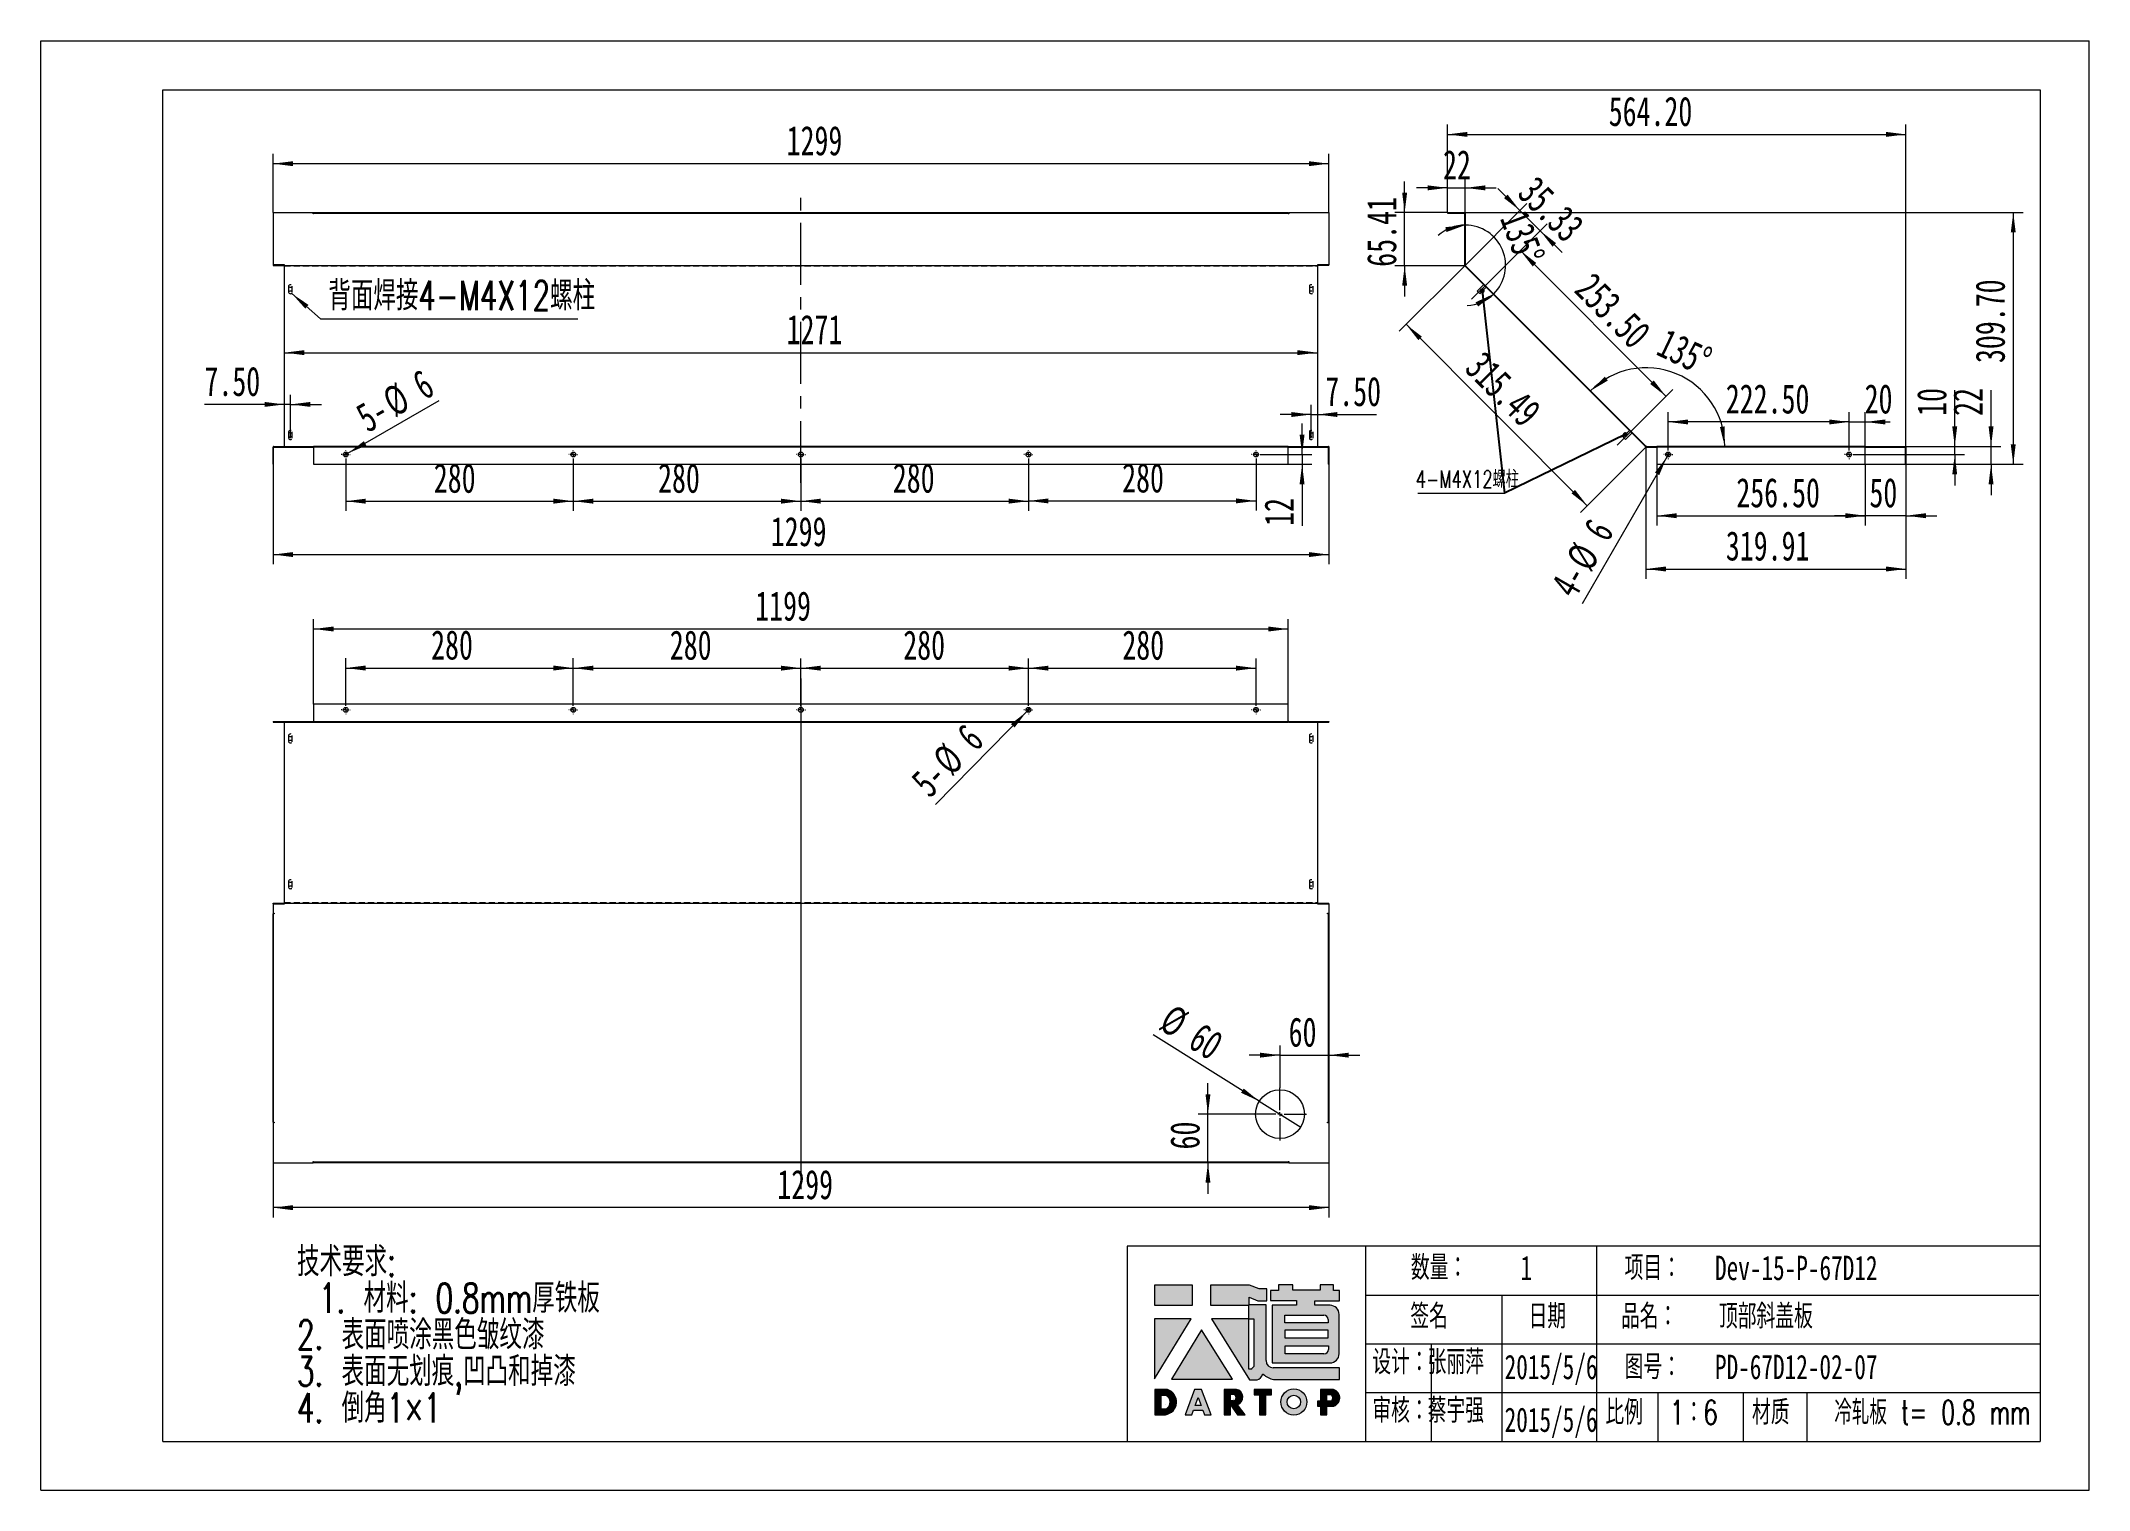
# Model space of a CAD drawing. Header units: millimetres. Extents: x 1 to 4201, y 2 to 2972.
import ezdxf

# ---------------------------------------------------------------- set-up
doc = ezdxf.new("R2010")
doc.units = ezdxf.units.MM
doc.header["$LTSCALE"] = 10
doc.linetypes.add('CENTERX2', pattern=[20.32, 12.7, -2.54, 2.54, -2.54])
doc.linetypes.add('HIDDEN', pattern=[1.905, 1.27, -0.635])
doc.layers.add('A-TITLEBLOCK', color=7, linetype='Continuous', lineweight=15)
doc.styles.add('SLDTEXTSTYLE0', font='TXT', dxfattribs={"width": 0.7, "bigfont": 'bigfont'})
doc.styles.add('SLDTEXTSTYLE1', font='TXT', dxfattribs={"width": 0.7})
doc.styles.add('SLDTEXTSTYLE2', font='TXT', dxfattribs={"width": 0.653846, "bigfont": 'bigfont'})
doc.dimstyles.new('SLDDIMSTYLE0', dxfattribs={"dimtxt": 60, "dimasz": 40.8, "dimexe": 0, "dimexo": 0.0625, "dimgap": 15, "dimtad": 2, "dimlfac": 0.6, "dimrnd": 1e-09, "dimzin": 12, "dimdsep": 46, "dimtxsty": 'SLDTEXTSTYLE1', "dimsah": 1, "dimcen": 0.09, "dimadec": 0, "dimazin": 3, "dimtfac": 1, "dimtmove": 0, "dimatfit": 0, "dimfxl": 0, "dimfrac": 2, "dimtolj": 1, "dimtzin": 12, "dimarcsym": 0})
doc.dimstyles.new('SLDDIMSTYLE1', dxfattribs={"dimtxt": 60, "dimasz": 40.8, "dimexe": 0, "dimexo": 0.0625, "dimgap": 15, "dimtad": 2, "dimlfac": 0.6, "dimrnd": 1e-09, "dimzin": 12, "dimdsep": 46, "dimtxsty": 'SLDTEXTSTYLE1', "dimsah": 1, "dimcen": 0.09, "dimadec": 0, "dimazin": 3, "dimtfac": 1, "dimtofl": 0, "dimtmove": 0, "dimatfit": 3, "dimfxl": 0, "dimfrac": 2, "dimtolj": 1, "dimtzin": 12, "dimarcsym": 0})
doc.dimstyles.new('SLDDIMSTYLE2', dxfattribs={"dimtxt": 60, "dimasz": 40.8, "dimexe": 0, "dimexo": 0.0625, "dimgap": 15, "dimtad": 2, "dimlfac": 0.6, "dimrnd": 1e-09, "dimzin": 4, "dimdsep": 46, "dimtxsty": 'SLDTEXTSTYLE1', "dimsah": 1, "dimcen": 0.09, "dimadec": 0, "dimazin": 1, "dimtfac": 1, "dimtofl": 0, "dimtmove": 0, "dimatfit": 3, "dimfxl": 0, "dimfrac": 2, "dimtolj": 1, "dimtzin": 12, "dimarcsym": 0})
doc.dimstyles.new('SLDDIMSTYLE3', dxfattribs={"dimtxt": 60, "dimasz": 40.8, "dimexe": 0, "dimexo": 0.0625, "dimgap": 15, "dimtad": 2, "dimlfac": 0.6, "dimrnd": 1e-09, "dimzin": 12, "dimdsep": 46, "dimtxsty": 'SLDTEXTSTYLE1', "dimblk1": 'NONE', "dimsah": 1, "dimcen": 0, "dimadec": 0, "dimazin": 3, "dimtfac": 1, "dimtmove": 0, "dimatfit": 3, "dimldrblk": 'NONE', "dimfxl": 0, "dimfrac": 2, "dimtolj": 1, "dimtzin": 12, "dimarcsym": 0})
doc.dimstyles.new('SLDDIMSTYLE4', dxfattribs={"dimtxt": 60, "dimasz": 40.8, "dimexe": 0, "dimexo": 0.0625, "dimgap": 15, "dimtad": 2, "dimdec": 4, "dimlfac": 6, "dimzin": 12, "dimdsep": 46, "dimtxsty": 'SLDTEXTSTYLE1', "dimsah": 1, "dimcen": 0.09, "dimazin": 3, "dimtfac": 1, "dimtofl": 0, "dimtmove": 0, "dimatfit": 3, "dimfxl": 0, "dimfrac": 2, "dimtolj": 1, "dimtzin": 12, "dimarcsym": 0})
doc.dimstyles.new('SLDDIMSTYLE5', dxfattribs={"dimtxt": 0.18, "dimasz": 10.16, "dimexe": 0, "dimexo": 0.0625, "dimgap": 0, "dimtad": 0, "dimtih": 1, "dimtoh": 1, "dimdec": 0, "dimrnd": 1e-09, "dimzin": 0, "dimdsep": 46, "dimtxsty": 'Standard', "dimblk1": 'DOT', "dimblk2": 'DOT', "dimsah": 1, "dimcen": 0.09, "dimadec": 0, "dimazin": 0, "dimtfac": 10.16, "dimtdec": 0, "dimtofl": 0, "dimtmove": 0, "dimatfit": 3, "dimldrblk": 'DOT', "dimfxl": 0, "dimfrac": 2, "dimtolj": 1, "dimtzin": 0, "dimarcsym": 0})
doc.dimstyles.new('SLDDIMSTYLE6', dxfattribs={"dimtxt": 60, "dimasz": 40.8, "dimexe": 0, "dimexo": 0.0625, "dimgap": 15, "dimtad": 2, "dimlfac": 0.6, "dimrnd": 1e-09, "dimzin": 4, "dimdsep": 46, "dimtxsty": 'SLDTEXTSTYLE1', "dimsah": 1, "dimcen": 0.09, "dimadec": 0, "dimazin": 1, "dimtfac": 1, "dimtmove": 0, "dimatfit": 0, "dimfxl": 0, "dimfrac": 2, "dimtolj": 1, "dimtzin": 12, "dimarcsym": 0})
doc.dimstyles.new('SLDDIMSTYLE7', dxfattribs={"dimtxt": 60, "dimasz": 40.8, "dimexe": 0, "dimexo": 0.0625, "dimgap": 15, "dimtad": 0, "dimtih": 1, "dimtoh": 1, "dimlfac": 0.6, "dimrnd": 1e-09, "dimzin": 12, "dimdsep": 46, "dimtxsty": 'SLDTEXTSTYLE1', "dimsah": 1, "dimcen": 0, "dimadec": 0, "dimazin": 3, "dimtfac": 1, "dimtofl": 0, "dimtmove": 0, "dimatfit": 3, "dimfxl": 0, "dimfrac": 2, "dimtolj": 1, "dimtzin": 12, "dimarcsym": 0})
doc.dimstyles.new('SLDDIMSTYLE8', dxfattribs={"dimtxt": 60, "dimasz": 40.8, "dimexe": 0, "dimexo": 0.0625, "dimgap": 15, "dimtad": 2, "dimlfac": 0.6, "dimrnd": 1e-09, "dimzin": 12, "dimdsep": 46, "dimtxsty": 'SLDTEXTSTYLE1', "dimblk1": 'NONE', "dimsah": 1, "dimcen": 0, "dimadec": 0, "dimazin": 3, "dimtfac": 1, "dimtmove": 0, "dimatfit": 3, "dimldrblk": 'NONE', "dimfxl": 0, "dimfrac": 2, "dimtolj": 1, "dimtzin": 12, "dimarcsym": 0})

msp = doc.modelspace()

# ---------------------------------------------------------------- texts
at = {"layer": 'A-TITLEBLOCK', "char_height": 50, "attachment_point": 1}
for s, insert, style in [('\\M+19094\\M+197CA\\M+18146', (2810.094267, 483.000955), 'SLDTEXTSTYLE0'), ('1', (3035.091444, 482.361758), 'SLDTEXTSTYLE1'), ('项\\M+196DA\\M+18146', (3248.394608, 482.361756), 'SLDTEXTSTYLE0'), ('Dev-15-P-67D12', (3433.762365, 482.361758), 'SLDTEXTSTYLE1'), ('签\\M+196BC', (2808.922542, 383.148999), 'SLDTEXTSTYLE0'), ('\\M+193FA\\M+18AFA', (3051.421561, 383.148999), 'SLDTEXTSTYLE0'), ('\\M+19569\\M+196BC\\M+18146', (3240.931654, 383.148999), 'SLDTEXTSTYLE0'), ('顶\\M+19594\\M+18ECE\\M+1E1B3\\M+194C2', (3441.868314, 383.149), 'SLDTEXTSTYLE0'), ('设计\\M+18146', (2731.074665, 289.39323), 'SLDTEXTSTYLE0'), ('张丽\\M+1E4CA', (2844.494048, 289.393231), 'SLDTEXTSTYLE0'), ('2015/5/6', (3002.309461, 279.393234), 'SLDTEXTSTYLE1'), ('图\\M+18D86\\M+18146', (3248.394608, 279.393233), 'SLDTEXTSTYLE0'), ('PD-67D12-02-07', (3433.692925, 279.393234), 'SLDTEXTSTYLE1'), ('审\\M+18A6A\\M+18146', (2731.074665, 190.055237), 'SLDTEXTSTYLE0'), ('\\M+1E4EF\\M+18946强', (2844.494048, 190.055238), 'SLDTEXTSTYLE0'), ('2015/5/6', (3002.309461, 171.263573), 'SLDTEXTSTYLE1'), ('\\M+194E4\\M+197E1', (3208.909397, 186.263569), 'SLDTEXTSTYLE0'), ('1\\M+181466', (3341.120473, 186.26357), 'SLDTEXTSTYLE0'), ('\\M+18DDE质', (3509.636855, 186.263569), 'SLDTEXTSTYLE0'), ('\\M+197E2轧\\M+194C2 t= 0.8 mm', (3678.379575, 186.263569), 'SLDTEXTSTYLE2')]:
    msp.add_mtext(s, dxfattribs=dict(at, insert=insert, style=style))

# ---------------------------------------------------------------- blocks, each defined once
blk = doc.blocks.new('块1')
at = {"linetype": 'Continuous'}
for color, points in [(12, [(77.3, 224.9), (77.3, 265.6), (-0.7, 265.6), (-0.7, 224.9)]), (12, [(-0.5, 73.5), (74.8, 196.4), (-0.5, 196.4)]), (12, [(159.4, 72.7), (95.7, 174.1), (34.1, 72.7)]), (8, [(239, 40.6), (239, 51.9), (203.4, 51.9), (203.4, 40.6), (214.5, 40.6), (214.5, -0.1), (227.8, -0.1), (227.8, 40.6)])]:
    blk.add_hatch(color=color, dxfattribs=at).paths.add_polyline_path(points, flags=0)
h = blk.add_hatch(color=12, dxfattribs=at)
edge = h.paths.add_edge_path(flags=0)
edge.add_line((193.8, 225.6), (193.8, 240.8))
edge.add_line((193.8, 240.8), (211.1, 233.4))
edge.add_line((211.1, 233.4), (229.7, 233.4))
edge.add_line((229.7, 233.4), (229.7, 258))
edge.add_line((229.7, 258), (214.3, 258))
edge.add_line((214.3, 258), (194.3, 265.9))
edge.add_line((194.3, 265.9), (114.1, 265.9))
edge.add_line((114.1, 265.9), (114.1, 224.3))
edge.add_line((114.1, 224.3), (192.1, 224.3))
edge.add_line((192.1, 224.3), (192.1, 223.4))
edge.add_line((192.1, 223.4), (192.1, 196.8))
edge.add_line((192.1, 196.8), (116.5, 196.8))
edge.add_line((116.5, 196.8), (194.3, 71.6))
edge.add_line((194.3, 71.6), (209.7, 71.6))
edge.add_arc((206.3, 86.4), 15.1, 282.9811, 345.4172)
edge.add_line((220.9, 82.6), (220.9, 83.1))
edge.add_line((220.9, 83.1), (222.3, 83.1))
edge.add_arc((251.4, 114), 42.4, 226.7358, 259.3209)
edge.add_line((243.5, 72.4), (378.7, 72.4))
edge.add_line((378.7, 72.4), (378.7, 96.1))
edge.add_line((378.7, 96.1), (242.9, 96.1))
edge.add_arc((242.9, 110.9), 14.8, 180, 270, ccw=False)
edge.add_line((228.2, 110.9), (228.2, 225.6))
edge.add_line((228.2, 225.6), (193.8, 225.6))
edge = h.paths.add_edge_path(flags=0)
edge.add_line((197.1, 93.2), (192.9, 93.2))
edge.add_line((192.9, 93.2), (192.9, 196.3))
edge.add_line((192.9, 196.3), (202.8, 196.3))
edge.add_line((202.8, 196.3), (202.8, 99.1))
edge.add_arc((183.5, 112.2), 23.3, 305.6399, 325.969, ccw=False)
h = blk.add_hatch(color=12, dxfattribs=at)
edge = h.paths.add_edge_path(flags=0)
edge.add_line((378.5, 233.4), (378.5, 254.6))
edge.add_line((378.5, 254.6), (366.4, 254.6))
edge.add_line((366.4, 254.6), (366.4, 266))
edge.add_line((366.4, 266), (338.9, 266))
edge.add_line((338.9, 266), (338.9, 255.2))
edge.add_line((338.9, 255.2), (282.8, 255.2))
edge.add_line((282.8, 255.2), (282.8, 266.6))
edge.add_line((282.8, 266.6), (253.4, 266.6))
edge.add_line((253.4, 266.6), (253.4, 255))
edge.add_line((253.4, 255), (237.2, 255))
edge.add_line((237.2, 255), (237.2, 233.9))
edge.add_line((237.2, 233.9), (290.8, 233.9))
edge.add_line((290.8, 233.9), (290.8, 224.5))
edge.add_line((290.8, 224.5), (240.8, 224.5))
edge.add_line((240.8, 224.5), (240.8, 106.4))
edge.add_line((240.8, 106.4), (359.4, 106.4))
edge.add_arc((359.4, 124.9), 18.5, 270, 360)
edge.add_line((377.9, 124.9), (377.9, 205.8))
edge.add_arc((359.4, 205.8), 18.5, 0, 90)
edge.add_line((359.4, 224.3), (328.1, 224.3))
edge.add_line((328.1, 224.3), (328.1, 233.4))
edge.add_line((328.1, 233.4), (378.5, 233.4))
h.paths.add_polyline_path([(267.4, 156.8), (267.4, 173.9), (355, 173.9), (355, 156.8)], flags=0)
edge = h.paths.add_edge_path(flags=0)
edge.add_line((266.8, 204.3), (346.3, 204.3))
edge.add_arc((346.3, 195), 9.24, 0, 90, ccw=False)
edge.add_line((355.5, 195), (355.5, 188.2))
edge.add_line((355.5, 188.2), (266.8, 188.2))
edge.add_line((266.8, 188.2), (266.8, 204.3))
edge = h.paths.add_edge_path(flags=0)
edge.add_line((267.4, 124.7), (267.4, 141.3))
edge.add_line((267.4, 141.3), (356.1, 141.3))
edge.add_line((356.1, 141.3), (356.1, 134))
edge.add_arc((346.9, 134), 9.24, -90, 0, ccw=False)
edge.add_line((346.9, 124.7), (267.4, 124.7))
h = blk.add_hatch(color=8, dxfattribs=at)
edge = h.paths.add_edge_path(flags=0)
edge.add_arc((17.8, 26.4), 26.6, 278.6604, 432.3203)
edge.add_line((25.9, 51.7), (0.1, 51.7))
edge.add_line((0.1, 51.7), (0.1, 0.1))
edge.add_line((0.1, 0.1), (21.8, 0.1))
edge = h.paths.add_edge_path(flags=0)
edge.add_line((13.2, 40.4), (21.2, 40.4))
edge.add_arc((15.8, 25.7), 15.7, -65.7857, 69.7177, ccw=False)
edge.add_line((22.2, 11.4), (13.2, 11.4))
edge.add_line((13.2, 11.4), (13.2, 40.4))
h = blk.add_hatch(color=8, dxfattribs=at)
h.paths.add_polyline_path([(115.7, -0.1), (95.8, 52.1), (81.1, 52.1), (62.2, 0), (76.1, 0), (79.4, 9.2), (98.3, 9.2), (101.7, -0.1)], flags=0)
h.paths.add_polyline_path([(83, 19.2), (88.7, 35.6), (94.7, 19.2)], flags=0)
h = blk.add_hatch(color=8, dxfattribs=at)
edge = h.paths.add_edge_path(flags=0)
edge.add_arc((163.8, 36), 16.5, 290.6073, 437.2124)
edge.add_line((167.5, 52.1), (142.1, 52.1))
edge.add_line((142.1, 52.1), (142.1, 0))
edge.add_line((142.1, 0), (155.5, 0))
edge.add_line((155.5, 0), (155.5, 20.6))
edge.add_line((155.5, 20.6), (169.3, -0.2))
edge.add_line((169.3, -0.2), (185.5, -0.2))
edge.add_line((185.5, -0.2), (169.6, 20.5))
edge = h.paths.add_edge_path(flags=0)
edge.add_arc((159.8, 35.2), 7.02, -77.473, 76.7196, ccw=False)
edge.add_line((161.3, 28.4), (155.4, 28.4))
edge.add_line((155.4, 28.4), (155.4, 42))
edge.add_line((155.4, 42), (161.4, 42))
h = blk.add_hatch(color=8, dxfattribs=at)
edge = h.paths.add_edge_path(flags=0)
edge.add_arc((285.1, 26.2), 26.8, 0, 360)
edge = h.paths.add_edge_path(flags=0)
edge.add_arc((285.1, 26.2), 13.8, 0, 360)
h = blk.add_hatch(color=8, dxfattribs=at)
edge = h.paths.add_edge_path(flags=0)
edge.add_arc((361.7, 34.5), 17.6, 288.8959, 445.2442)
edge.add_line((363.2, 52), (362.4, 52))
edge.add_line((362.4, 52), (339.8, 52))
edge.add_line((339.8, 52), (339.8, 27.7))
edge.add_line((339.8, 27.7), (333.8, 27.7))
edge.add_line((333.8, 27.7), (333.8, 17.8))
edge.add_line((333.8, 17.8), (339.7, 17.8))
edge.add_line((339.7, 17.8), (339.7, 0.1))
edge.add_line((339.7, 0.1), (352.9, 0.1))
edge.add_line((352.9, 0.1), (352.9, 17.8))
edge.add_line((352.9, 17.8), (367.4, 17.8))
edge = h.paths.add_edge_path(flags=0)
edge.add_arc((358.1, 34.6), 7.03, -79.0109, 72.5513, ccw=False)
edge.add_line((359.5, 27.7), (352.7, 27.7))
edge.add_line((352.7, 27.7), (352.7, 41.3))
edge.add_line((352.7, 41.3), (360.2, 41.3))
at = {"layer": 'A-TITLEBLOCK'}
for p, q in [((77.3, 265.6), (-0.7, 265.6)), ((-0.7, 265.6), (-0.7, 224.9)), ((77.3, 224.9), (77.3, 265.6)), ((194.3, 265.9), (114.1, 265.9)), ((114.1, 265.9), (114.1, 224.3)), ((214.3, 258), (194.3, 265.9)), ((229.7, 258), (214.3, 258)), ((229.7, 233.4), (229.7, 258)), ((253.4, 255), (237.2, 255)), ((237.2, 255), (237.2, 233.9)), ((282.8, 266.6), (253.4, 266.6)), ((253.4, 266.6), (253.4, 255)), ((282.8, 255.2), (282.8, 266.6)), ((338.9, 255.2), (282.8, 255.2)), ((366.4, 266), (338.9, 266)), ((338.9, 266), (338.9, 255.2)), ((366.4, 254.6), (366.4, 266)), ((378.5, 254.6), (366.4, 254.6)), ((378.5, 233.4), (378.5, 254.6)), ((-0.7, 224.9), (77.3, 224.9)), ((114.1, 224.3), (192.1, 224.3)), ((192.1, 224.3), (192.1, 223.4)), ((192.1, 223.4), (192.1, 196.8)), ((193.8, 240.8), (211.1, 233.4)), ((193.8, 225.6), (193.8, 240.8)), ((228.2, 225.6), (193.8, 225.6)), ((211.1, 233.4), (229.7, 233.4)), ((228.2, 110.9), (228.2, 225.6)), ((237.2, 233.9), (290.8, 233.9)), ((290.8, 224.5), (240.8, 224.5)), ((240.8, 224.5), (240.8, 106.4)), ((290.8, 233.9), (290.8, 224.5)), ((328.1, 224.3), (328.1, 233.4)), ((328.1, 233.4), (378.5, 233.4)), ((359.4, 224.3), (328.1, 224.3)), ((74.8, 196.4), (-0.5, 196.4)), ((-0.5, 196.4), (-0.5, 73.5)), ((-0.5, 73.5), (74.8, 196.4)), ((95.7, 174.1), (34.1, 72.7)), ((159.4, 72.7), (95.7, 174.1)), ((192.1, 196.8), (116.5, 196.8)), ((116.5, 196.8), (194.3, 71.6)), ((192.9, 196.3), (202.8, 196.3)), ((192.9, 93.2), (192.9, 196.3)), ((202.8, 196.3), (202.8, 99.1)), ((266.8, 188.2), (266.8, 204.3)), ((266.8, 204.3), (346.3, 204.3)), ((355.5, 188.2), (266.8, 188.2)), ((267.4, 156.8), (267.4, 173.9)), ((267.4, 173.9), (355, 173.9)), ((355, 173.9), (355, 156.8)), ((355.5, 195), (355.5, 188.2)), ((377.9, 124.9), (377.9, 205.8)), ((355, 156.8), (267.4, 156.8)), ((267.4, 124.7), (267.4, 141.3)), ((267.4, 141.3), (356.1, 141.3)), ((356.1, 141.3), (356.1, 134)), ((197.1, 93.2), (192.9, 93.2)), ((240.8, 106.4), (359.4, 106.4)), ((378.7, 96.1), (242.9, 96.1)), ((346.9, 124.7), (267.4, 124.7)), ((378.7, 72.4), (378.7, 96.1)), ((25.9, 51.7), (0.1, 51.7)), ((0.1, 51.7), (0.1, 0.1)), ((34.1, 72.7), (159.4, 72.7)), ((81.1, 52.1), (62.2, 0)), ((95.8, 52.1), (81.1, 52.1)), ((115.7, -0.1), (95.8, 52.1)), ((167.5, 52.1), (142.1, 52.1)), ((142.1, 52.1), (142.1, 0)), ((155.4, 28.4), (155.4, 42)), ((155.4, 42), (161.4, 42)), ((194.3, 71.6), (209.7, 71.6)), ((239, 51.9), (203.4, 51.9)), ((203.4, 51.9), (203.4, 40.6)), ((220.9, 82.6), (220.9, 83.1)), ((220.9, 83.1), (222.3, 83.1)), ((239, 40.6), (239, 51.9)), ((243.5, 72.4), (378.7, 72.4)), ((362.4, 52), (339.8, 52)), ((339.8, 52), (339.8, 27.7)), ((363.2, 52), (362.4, 52)), ((0.1, 0.1), (21.8, 0.1)), ((13.2, 11.4), (13.2, 40.4)), ((13.2, 40.4), (21.2, 40.4)), ((22.2, 11.4), (13.2, 11.4)), ((62.2, 0), (76.1, 0)), ((76.1, 0), (79.4, 9.2)), ((79.4, 9.2), (98.3, 9.2)), ((83, 19.2), (88.7, 35.6)), ((94.7, 19.2), (83, 19.2)), ((88.7, 35.6), (94.7, 19.2)), ((98.3, 9.2), (101.7, -0.1)), ((161.3, 28.4), (155.4, 28.4)), ((155.5, 0), (155.5, 20.6)), ((155.5, 20.6), (169.3, -0.2)), ((185.5, -0.2), (169.6, 20.5)), ((203.4, 40.6), (214.5, 40.6)), ((214.5, 40.6), (214.5, -0.1)), ((227.8, -0.1), (227.8, 40.6)), ((227.8, 40.6), (239, 40.6)), ((339.8, 27.7), (333.8, 27.7)), ((333.8, 27.7), (333.8, 17.8)), ((333.8, 17.8), (339.7, 17.8)), ((339.7, 17.8), (339.7, 0.1)), ((339.7, 0.1), (352.9, 0.1)), ((352.7, 27.7), (352.7, 41.3)), ((352.7, 41.3), (360.2, 41.3)), ((359.5, 27.7), (352.7, 27.7)), ((352.9, 0.1), (352.9, 17.8)), ((352.9, 17.8), (367.4, 17.8)), ((101.7, -0.1), (115.7, -0.1)), ((142.1, 0), (155.5, 0)), ((169.3, -0.2), (185.5, -0.2)), ((214.5, -0.1), (227.8, -0.1))]:
    blk.add_line(p, q, dxfattribs=at)
for radius in [26.8, 13.8]:
    blk.add_circle((285.1, 26.2), radius, dxfattribs=at)
for centre, radius, start, end in [((359.4, 205.8), 18.5, 0, 90), ((346.3, 195), 9.24, 360, 90), ((346.9, 134), 9.24, 270, 0), ((183.5, 112.2), 23.3, 305.6399, 325.969), ((242.9, 110.9), 14.8, 180, 270), ((359.4, 124.9), 18.5, 270, 360), ((17.8, 26.4), 26.6, 278.6604, 72.3203), ((159.8, 35.2), 7.02, 282.527, 76.7196), ((163.8, 36), 16.5, 290.6073, 77.2124), ((206.3, 86.4), 15.1, 282.9811, 345.4172), ((251.4, 114), 42.4, 226.7358, 259.3209), ((361.7, 34.5), 17.6, 288.8959, 85.2442), ((15.8, 25.7), 15.7, 294.2143, 69.7177), ((358.1, 34.6), 7.03, 280.9891, 72.5513)]:
    blk.add_arc(centre, radius, start, end, dxfattribs=at)
blk = doc.blocks.new('SW_NOTE_0')
at = {"layer": 'A-TITLEBLOCK', "color": 0, "char_height": 60, "attachment_point": 1, "style": 'SLDTEXTSTYLE0'}
for s, insert in [('\\M+18B5A术\\M+19776\\M+18B81:', (0, 77.3)), ('1. \\M+18DDE\\M+197BF: 0.8mm\\M+18CFA铁\\M+194C2', (45, 2.3)), ('2. \\M+1955C\\M+196CA喷涂\\M+1FC4B\\M+19046皱纹\\M+18EBD', (0, -72.7)), ('3. \\M+1955C\\M+196CA\\M+19DD9划\\M+18DAD,\\M+1899A\\M+193CA\\M+19861\\M+19D7B\\M+18EBD', (0, -147.7)), ('4. \\M+1937C\\M+18A701\\M+1817E1', (0, -222.7))]:
    blk.add_mtext(s, dxfattribs=dict(at, insert=insert))
blk = doc.blocks.new('_D')
at = {"layer": 'A-TITLEBLOCK'}
for p, q in [((2797.3, 2620.7), (2797.3, 2684.2)), ((2885, 2620.7), (2777.3, 2620.7)), ((2797.3, 2511.6), (2797.3, 2620.7)), ((2920.4, 2511.6), (2777.3, 2511.6)), ((2797.3, 2511.6), (2797.3, 2448.1))]:
    blk.add_line(p, q, dxfattribs=at)
for points in [[(2797.3, 2620.7), (2802.4, 2661.5), (2792.2, 2661.5)], [(2797.3, 2511.6), (2792.2, 2470.8), (2802.4, 2470.8)]]:
    blk.add_solid(points, dxfattribs=at)
at = {"layer": 'A-TITLEBLOCK', "insert": (2720, 2509.3), "char_height": 60, "attachment_point": 1, "rotation": 90, "style": 'SLDTEXTSTYLE1'}
blk.add_mtext('65.41', dxfattribs=at)
blk = doc.blocks.new('_D_1')
at = {"layer": 'A-TITLEBLOCK'}
for p, q in [((2920.4, 2511.6), (2786, 2377.3)), ((2800.1, 2391.4), (3171.9, 2019.6)), ((3292.2, 2139.8), (3157.8, 2005.5))]:
    blk.add_line(p, q, dxfattribs=at)
for points in [[(2800.1, 2391.4), (2825.4, 2359), (2832.6, 2366.2)], [(3171.9, 2019.6), (3146.7, 2052), (3139.5, 2044.9)]]:
    blk.add_solid(points, dxfattribs=at)
at = {"layer": 'A-TITLEBLOCK', "insert": (2960.4, 2340.5), "char_height": 60, "attachment_point": 1, "rotation": 315, "style": 'SLDTEXTSTYLE1'}
blk.add_mtext('315.49', dxfattribs=at)
blk = doc.blocks.new('_D_2')
at = {"layer": 'A-TITLEBLOCK'}
for p, q in [((3292.2, 2139.8), (3292.2, 1869.9)), ((3825.4, 2104.5), (3825.4, 1869.9)), ((3292.2, 1889.9), (3825.4, 1889.9))]:
    blk.add_line(p, q, dxfattribs=at)
for points in [[(3292.2, 1889.9), (3333, 1884.8), (3333, 1895)], [(3825.4, 1889.9), (3784.6, 1895), (3784.6, 1884.8)]]:
    blk.add_solid(points, dxfattribs=at)
at = {"layer": 'A-TITLEBLOCK', "insert": (3456, 1967.3), "char_height": 60, "attachment_point": 1, "style": 'SLDTEXTSTYLE1'}
blk.add_mtext('319.91', dxfattribs=at)
blk = doc.blocks.new('_D_3')
at = {"layer": 'A-TITLEBLOCK'}
for p, q in [((3033.6, 2624.8), (2988.7, 2669.7)), ((2920.4, 2511.6), (3047.7, 2639)), ((3033.6, 2624.8), (3075.2, 2583.2)), ((2976.1, 2484.1), (3089.3, 2597.3)), ((3075.2, 2583.2), (3120.1, 2538.3))]:
    blk.add_line(p, q, dxfattribs=at)
for points in [[(3033.6, 2624.8), (3008.3, 2657.3), (3001.1, 2650.1)], [(3075.2, 2583.2), (3100.4, 2550.8), (3107.6, 2557.9)]]:
    blk.add_solid(points, dxfattribs=at)
at = {"layer": 'A-TITLEBLOCK', "insert": (3068.5, 2699.3), "char_height": 60, "attachment_point": 1, "rotation": 315, "style": 'SLDTEXTSTYLE1'}
blk.add_mtext('35.33', dxfattribs=at)
blk = doc.blocks.new('_D_4')
at = {"layer": 'A-TITLEBLOCK'}
for p, q in [((2885, 2620.7), (2885, 2691.1)), ((2921.7, 2620.7), (2921.7, 2691.1)), ((2885, 2671.1), (2821.5, 2671.1)), ((2885, 2671.1), (2921.7, 2671.1)), ((2921.7, 2671.1), (2985.2, 2671.1))]:
    blk.add_line(p, q, dxfattribs=at)
for points in [[(2885, 2671.1), (2844.2, 2676.2), (2844.2, 2666)], [(2921.7, 2671.1), (2962.5, 2666), (2962.5, 2676.2)]]:
    blk.add_solid(points, dxfattribs=at)
at = {"layer": 'A-TITLEBLOCK', "insert": (2876, 2748.4), "char_height": 60, "attachment_point": 1, "style": 'SLDTEXTSTYLE1'}
blk.add_mtext('22', dxfattribs=at)
blk = doc.blocks.new('_D_5')
at = {"layer": 'A-TITLEBLOCK'}
for p, q in [((3742, 2104.5), (3742, 1979.1)), ((3825.4, 2104.5), (3825.4, 1979.1)), ((3742, 1999.1), (3678.5, 1999.1)), ((3825.4, 1999.1), (3742, 1999.1)), ((3825.4, 1999.1), (3888.9, 1999.1))]:
    blk.add_line(p, q, dxfattribs=at)
for points in [[(3742, 1999.1), (3701.2, 2004.2), (3701.2, 1994)], [(3825.4, 1999.1), (3866.2, 1994), (3866.2, 2004.2)]]:
    blk.add_solid(points, dxfattribs=at)
at = {"layer": 'A-TITLEBLOCK', "insert": (3750.4, 2076.4), "char_height": 60, "attachment_point": 1, "style": 'SLDTEXTSTYLE1'}
blk.add_mtext('50', dxfattribs=at)
blk = doc.blocks.new('_D_6')
at = {"layer": 'A-TITLEBLOCK'}
for p, q in [((3708.7, 2191.3), (3645.2, 2191.3)), ((3708.7, 2133.7), (3708.7, 2211.3)), ((3708.7, 2191.3), (3742, 2191.3)), ((3742, 2141.2), (3742, 2211.3)), ((3742, 2191.3), (3793.3, 2191.3))]:
    blk.add_line(p, q, dxfattribs=at)
for points in [[(3708.7, 2191.3), (3667.9, 2196.4), (3667.9, 2186.2)], [(3742, 2191.3), (3782.8, 2186.2), (3782.8, 2196.4)]]:
    blk.add_solid(points, dxfattribs=at)
at = {"layer": 'A-TITLEBLOCK', "insert": (3740.6, 2268.7), "char_height": 60, "attachment_point": 1, "style": 'SLDTEXTSTYLE1'}
blk.add_mtext('20', dxfattribs=at)
blk = doc.blocks.new('_D_7')
at = {"layer": 'A-TITLEBLOCK'}
for p, q in [((3337.9, 2133.7), (3337.9, 2211.3)), ((3708.7, 2191.3), (3337.9, 2191.3)), ((3708.7, 2133.7), (3708.7, 2211.3))]:
    blk.add_line(p, q, dxfattribs=at)
for points in [[(3337.9, 2191.3), (3378.7, 2186.2), (3378.7, 2196.4)], [(3708.7, 2191.3), (3667.9, 2196.4), (3667.9, 2186.2)]]:
    blk.add_solid(points, dxfattribs=at)
at = {"layer": 'A-TITLEBLOCK', "insert": (3455.9, 2268.7), "char_height": 60, "attachment_point": 1, "style": 'SLDTEXTSTYLE1'}
blk.add_mtext('222.50', dxfattribs=at)
blk = doc.blocks.new('_D_8')
at = {"layer": 'A-TITLEBLOCK'}
for p, q in [((3314.5, 2104.5), (3314.5, 1979.1)), ((3742, 2104.5), (3742, 1979.1)), ((3314.5, 1999.1), (3742, 1999.1))]:
    blk.add_line(p, q, dxfattribs=at)
for points in [[(3314.5, 1999.1), (3355.3, 1994), (3355.3, 2004.2)], [(3742, 1999.1), (3701.2, 2004.2), (3701.2, 1994)]]:
    blk.add_solid(points, dxfattribs=at)
at = {"layer": 'A-TITLEBLOCK', "insert": (3477.5, 2076.4), "char_height": 60, "attachment_point": 1, "style": 'SLDTEXTSTYLE1'}
blk.add_mtext('256.50', dxfattribs=at)
blk = doc.blocks.new('_D_9')
at = {"layer": 'A-TITLEBLOCK'}
for p, q in [((3925.4, 2141.2), (3925.4, 2256.3)), ((3717.9, 2124.5), (3945.4, 2124.5)), ((3825.4, 2141.2), (3945.4, 2141.2)), ((3925.4, 2124.5), (3925.4, 2141.2)), ((3925.4, 2124.5), (3925.4, 2061))]:
    blk.add_line(p, q, dxfattribs=at)
for points in [[(3925.4, 2141.2), (3930.4, 2182), (3920.3, 2182)], [(3925.4, 2124.5), (3920.3, 2083.7), (3930.4, 2083.7)]]:
    blk.add_solid(points, dxfattribs=at)
at = {"layer": 'A-TITLEBLOCK', "insert": (3848, 2203.7), "char_height": 60, "attachment_point": 1, "rotation": 90, "style": 'SLDTEXTSTYLE1'}
blk.add_mtext('10', dxfattribs=at)
blk = doc.blocks.new('_D_10')
at = {"layer": 'A-TITLEBLOCK'}
for q in [(3161.1, 1818.3), (3340.4, 2128.8)]:
    blk.add_line((3335.4, 2120.2), q, dxfattribs=at)
blk.add_solid([(3335.4, 2120.2), (3310.6, 2087.4), (3319.4, 2082.3)], dxfattribs=at)
at = {"layer": 'A-TITLEBLOCK', "char_height": 60, "attachment_point": 1, "rotation": 60, "style": 'SLDTEXTSTYLE1'}
for s, insert in [('6', (3161.5, 1972.6)), ('%%c', (3126, 1911.6)), ('4-', (3094.6, 1856.6))]:
    blk.add_mtext(s, dxfattribs=dict(at, insert=insert))
blk = doc.blocks.new('_NONE')
blk = doc.blocks.new('_D_11')
at = {"layer": 'A-TITLEBLOCK'}
for p, q in [((2976.1, 2484.1), (3048.7, 2556.7)), ((3034.6, 2542.6), (3333.3, 2243.8)), ((3274.9, 2185.4), (3347.5, 2258))]:
    blk.add_line(p, q, dxfattribs=at)
for points in [[(3034.6, 2542.6), (3059.8, 2510.1), (3067, 2517.3)], [(3333.3, 2243.8), (3308.1, 2276.3), (3300.9, 2269.1)]]:
    blk.add_solid(points, dxfattribs=at)
at = {"layer": 'A-TITLEBLOCK', "insert": (3185.1, 2501.4), "char_height": 60, "attachment_point": 1, "rotation": 315, "style": 'SLDTEXTSTYLE1'}
blk.add_mtext('253.50', dxfattribs=at)
blk = doc.blocks.new('_D_12')
at = {"layer": 'A-TITLEBLOCK'}
blk.add_arc((3292.7, 2141.2), 161.2, 0, 135, dxfattribs=at)
for points in [[(3178.7, 2255.2), (3214, 2276.2), (3207.8, 2284.2)], [(3453.9, 2141.2), (3453.9, 2182.3), (3443.8, 2181)]]:
    blk.add_solid(points, dxfattribs=at)
at = {"layer": 'A-TITLEBLOCK', "insert": (3336.1, 2384.8), "char_height": 60, "attachment_point": 1, "rotation": 334.5028, "style": 'SLDTEXTSTYLE1'}
blk.add_mtext('135°', dxfattribs=at)
blk = doc.blocks.new('_D_13')
at = {"layer": 'A-TITLEBLOCK'}
for p, q in [((2885, 2620.7), (2885, 2800.7)), ((2885, 2780.7), (3825.4, 2780.7)), ((3825.4, 2141.2), (3825.4, 2800.7))]:
    blk.add_line(p, q, dxfattribs=at)
for points in [[(2885, 2780.7), (2925.8, 2775.6), (2925.8, 2785.7)], [(3825.4, 2780.7), (3784.6, 2785.7), (3784.6, 2775.6)]]:
    blk.add_solid(points, dxfattribs=at)
at = {"layer": 'A-TITLEBLOCK', "insert": (3215.8, 2858), "char_height": 60, "attachment_point": 1, "style": 'SLDTEXTSTYLE1'}
blk.add_mtext('564.20', dxfattribs=at)
blk = doc.blocks.new('_D_14')
at = {"layer": 'A-TITLEBLOCK'}
for p, q in [((2921.7, 2620.7), (4065.4, 2620.7)), ((4045.4, 2620.7), (4045.4, 2104.5)), ((3825.4, 2104.5), (4065.4, 2104.5))]:
    blk.add_line(p, q, dxfattribs=at)
for points in [[(4045.4, 2620.7), (4040.3, 2579.9), (4050.4, 2579.9)], [(4045.4, 2104.5), (4050.4, 2145.3), (4040.3, 2145.3)]]:
    blk.add_solid(points, dxfattribs=at)
at = {"layer": 'A-TITLEBLOCK', "insert": (3968, 2312), "char_height": 60, "attachment_point": 1, "rotation": 90, "style": 'SLDTEXTSTYLE1'}
blk.add_mtext('309.70', dxfattribs=at)
blk = doc.blocks.new('_D_15')
at = {"layer": 'A-TITLEBLOCK'}
for p, q in [((3999.8, 2141.2), (3999.8, 2256.3)), ((3742, 2104.5), (4019.8, 2104.5)), ((3825.4, 2141.2), (4019.8, 2141.2)), ((3999.8, 2104.5), (3999.8, 2141.2)), ((3999.8, 2104.5), (3999.8, 2041))]:
    blk.add_line(p, q, dxfattribs=at)
for points in [[(3999.8, 2141.2), (4004.9, 2182), (3994.8, 2182)], [(3999.8, 2104.5), (3994.8, 2063.7), (4004.9, 2063.7)]]:
    blk.add_solid(points, dxfattribs=at)
at = {"layer": 'A-TITLEBLOCK', "insert": (3922.5, 2203.7), "char_height": 60, "attachment_point": 1, "rotation": 90, "style": 'SLDTEXTSTYLE1'}
blk.add_mtext('22', dxfattribs=at)
blk = doc.blocks.new('_D_16')
at = {"layer": 'A-TITLEBLOCK'}
for start, end in [(90, 132.2159), (315, 90), (272.7841, 315)]:
    blk.add_arc((2921.7, 2512.2), 82.6, start, end, dxfattribs=at)
for points in [[(2921.7, 2594.8), (2880.8, 2590.5), (2883.1, 2580.6)], [(2980.1, 2453.8), (2942.8, 2436.6), (2948.1, 2427.9)]]:
    blk.add_solid(points, dxfattribs=at)
at = {"layer": 'A-TITLEBLOCK', "insert": (3048.4, 2629.9), "char_height": 60, "attachment_point": 1, "rotation": 290.5603, "style": 'SLDTEXTSTYLE1'}
blk.add_mtext('135°', dxfattribs=at)
blk = doc.blocks.new('SW_NOTE_1')
at = {"layer": 'A-TITLEBLOCK', "color": 0}
blk.add_line((-177.6, 0), (0, 0), dxfattribs=at)
blk.add_line((-177.6, 0), (0, 0), dxfattribs=at)
at = {"layer": 'A-TITLEBLOCK', "color": 0, "insert": (-181.6, 46.5), "char_height": 35, "attachment_point": 1, "style": 'SLDTEXTSTYLE0'}
blk.add_mtext('4-M4X12\\M+19786\\M+1928C', dxfattribs=at)
blk = doc.blocks.new('_DOT')
at = {"color": 0, "linetype": 'ByBlock', "lineweight": -2}
blk.add_line((-0.5, 0), (-1, 0), dxfattribs=at)
at = {"color": 0, "linetype": 'ByBlock', "const_width": 0.5}
blk.add_lwpolyline([(-0.25, 0, 1), (0.25, 0, 1)], format="xyb", close=True, dxfattribs=at)
blk = doc.blocks.new('SW_CENTERMARKSYMBOL_0')
at = {"layer": 'A-TITLEBLOCK', "color": 0}
for p, q in [((-8.3, 0), (-9.2, 0)), ((0, 0), (-4.2, 0)), ((0, 8.3), (0, 9.2)), ((0, 0), (0, 4.2)), ((0, 0), (0, -4.2)), ((0, 0), (4.2, 0)), ((8.3, 0), (9.2, 0)), ((0, -8.3), (0, -9.2))]:
    blk.add_line(p, q, dxfattribs=at)
blk = doc.blocks.new('SW_CENTERMARKSYMBOL_1')
at = {"layer": 'A-TITLEBLOCK', "color": 0}
for p, q in [((-8.3, 0), (-9.2, 0)), ((0, 0), (-4.2, 0)), ((0, 8.3), (0, 9.2)), ((0, 0), (0, 4.2)), ((0, 0), (0, -4.2)), ((0, 0), (4.2, 0)), ((8.3, 0), (9.2, 0)), ((0, -8.3), (0, -9.2))]:
    blk.add_line(p, q, dxfattribs=at)
blk = doc.blocks.new('_D_17')
at = {"layer": 'A-TITLEBLOCK'}
for p, q in [((476.7, 2620.7), (476.7, 2740.7)), ((2641.7, 2620.7), (2641.7, 2740.7)), ((476.7, 2720.7), (2641.7, 2720.7))]:
    blk.add_line(p, q, dxfattribs=at)
for points in [[(476.7, 2720.7), (517.5, 2715.6), (517.5, 2725.7)], [(2641.7, 2720.7), (2600.9, 2725.7), (2600.9, 2715.6)]]:
    blk.add_solid(points, dxfattribs=at)
at = {"layer": 'A-TITLEBLOCK', "insert": (1529.9, 2798), "char_height": 60, "attachment_point": 1, "style": 'SLDTEXTSTYLE1'}
blk.add_mtext('1299', dxfattribs=at)
blk = doc.blocks.new('_D_18')
at = {"layer": 'A-TITLEBLOCK'}
blk.add_line((500, 2333.3), (2618.3, 2333.3), dxfattribs=at)
for points in [[(500, 2333.3), (540.8, 2328.3), (540.8, 2338.4)], [(2618.3, 2333.3), (2577.5, 2338.4), (2577.5, 2328.3)]]:
    blk.add_solid(points, dxfattribs=at)
at = {"layer": 'A-TITLEBLOCK', "insert": (1529.9, 2410.7), "char_height": 60, "attachment_point": 1, "style": 'SLDTEXTSTYLE1'}
blk.add_mtext('1271', dxfattribs=at)
blk = doc.blocks.new('_D_19')
at = {"layer": 'A-TITLEBLOCK'}
for p, q in [((625.8, 2115.3), (625.8, 2008.9)), ((1092.5, 2115.3), (1092.5, 2008.9)), ((625.8, 2028.9), (1092.5, 2028.9))]:
    blk.add_line(p, q, dxfattribs=at)
for points in [[(625.8, 2028.9), (666.6, 2023.8), (666.6, 2034)], [(1092.5, 2028.9), (1051.7, 2034), (1051.7, 2023.8)]]:
    blk.add_solid(points, dxfattribs=at)
at = {"layer": 'A-TITLEBLOCK', "insert": (806.4, 2106.2), "char_height": 60, "attachment_point": 1, "style": 'SLDTEXTSTYLE1'}
blk.add_mtext('280', dxfattribs=at)
blk = doc.blocks.new('_D_20')
at = {"layer": 'A-TITLEBLOCK'}
for p, q in [((1092.5, 2115.3), (1092.5, 2008.9)), ((1559.2, 2115.3), (1559.2, 2008.9)), ((1092.5, 2028.9), (1559.2, 2028.9))]:
    blk.add_line(p, q, dxfattribs=at)
for points in [[(1092.5, 2028.9), (1133.3, 2023.8), (1133.3, 2034)], [(1559.2, 2028.9), (1518.4, 2034), (1518.4, 2023.8)]]:
    blk.add_solid(points, dxfattribs=at)
at = {"layer": 'A-TITLEBLOCK', "insert": (1266.3, 2106.2), "char_height": 60, "attachment_point": 1, "style": 'SLDTEXTSTYLE1'}
blk.add_mtext('280', dxfattribs=at)
blk = doc.blocks.new('_D_21')
at = {"layer": 'A-TITLEBLOCK'}
for p, q in [((1559.2, 2115.3), (1559.2, 2009)), ((2025.8, 2115.3), (2025.8, 2009)), ((1559.2, 2029), (2025.8, 2029))]:
    blk.add_line(p, q, dxfattribs=at)
for points in [[(1559.2, 2029), (1600, 2023.9), (1600, 2034.1)], [(2025.8, 2029), (1985, 2034.1), (1985, 2023.9)]]:
    blk.add_solid(points, dxfattribs=at)
at = {"layer": 'A-TITLEBLOCK', "insert": (1747.7, 2106.4), "char_height": 60, "attachment_point": 1, "style": 'SLDTEXTSTYLE1'}
blk.add_mtext('280', dxfattribs=at)
blk = doc.blocks.new('_D_22')
at = {"layer": 'A-TITLEBLOCK'}
for p, q in [((2025.8, 2115.3), (2025.8, 2009.5)), ((2492.5, 2115.3), (2492.5, 2009.5)), ((2025.8, 2029.5), (2492.5, 2029.5))]:
    blk.add_line(p, q, dxfattribs=at)
for points in [[(2025.8, 2029.5), (2066.6, 2024.4), (2066.6, 2034.5)], [(2492.5, 2029.5), (2451.7, 2034.5), (2451.7, 2024.4)]]:
    blk.add_solid(points, dxfattribs=at)
at = {"layer": 'A-TITLEBLOCK', "insert": (2218, 2106.8), "char_height": 60, "attachment_point": 1, "style": 'SLDTEXTSTYLE1'}
blk.add_mtext('280', dxfattribs=at)
blk = doc.blocks.new('_D_23')
at = {"layer": 'A-TITLEBLOCK'}
for q in [(817.4, 2235.1), (621.5, 2122)]:
    blk.add_line((630.2, 2127), q, dxfattribs=at)
blk.add_solid([(630.2, 2127), (668, 2143), (662.9, 2151.8)], dxfattribs=at)
at = {"layer": 'A-TITLEBLOCK', "char_height": 60, "attachment_point": 1, "rotation": 30, "style": 'SLDTEXTSTYLE1'}
for s, insert in [('%%c', (695.7, 2252.2)), ('6', (756.9, 2287.2)), ('5-', (641, 2220.3))]:
    blk.add_mtext(s, dxfattribs=dict(at, insert=insert))
blk = doc.blocks.new('_D_24')
at = {"layer": 'A-TITLEBLOCK'}
for p, q in [((500, 2227.2), (336.1, 2227.2)), ((512.5, 2227.2), (500, 2227.2)), ((512.5, 2158.1), (512.5, 2247.2)), ((512.5, 2227.2), (576, 2227.2))]:
    blk.add_line(p, q, dxfattribs=at)
for points in [[(500, 2227.2), (459.2, 2232.3), (459.2, 2222.2)], [(512.5, 2227.2), (553.3, 2222.2), (553.3, 2232.3)]]:
    blk.add_solid(points, dxfattribs=at)
at = {"layer": 'A-TITLEBLOCK', "insert": (336.1, 2304.6), "char_height": 60, "attachment_point": 1, "style": 'SLDTEXTSTYLE1'}
blk.add_mtext('7.50', dxfattribs=at)
blk = doc.blocks.new('_D_25')
at = {"layer": 'A-TITLEBLOCK'}
for p, q in [((2605.8, 2158.1), (2605.8, 2226.5)), ((2605.8, 2206.5), (2542.3, 2206.5)), ((2605.8, 2206.5), (2618.3, 2206.5)), ((2618.3, 2206.5), (2739.7, 2206.5))]:
    blk.add_line(p, q, dxfattribs=at)
for points in [[(2605.8, 2206.5), (2565, 2211.6), (2565, 2201.5)], [(2618.3, 2206.5), (2659.1, 2201.5), (2659.1, 2211.6)]]:
    blk.add_solid(points, dxfattribs=at)
at = {"layer": 'A-TITLEBLOCK', "insert": (2634.6, 2283.9), "char_height": 60, "attachment_point": 1, "style": 'SLDTEXTSTYLE1'}
blk.add_mtext('7.50', dxfattribs=at)
blk = doc.blocks.new('_D_26')
at = {"layer": 'A-TITLEBLOCK'}
for p, q in [((515.3, 2454.3), (574.3, 2402.9)), ((574.3, 2402.9), (1101.6, 2402.9))]:
    blk.add_line(p, q, dxfattribs=at)
blk.add_solid([(515.3, 2454.3), (542.7, 2423.7), (549.4, 2431.3)], dxfattribs=at)
at = {"layer": 'A-TITLEBLOCK', "insert": (590.1, 2480.2), "char_height": 60, "attachment_point": 1, "style": 'SLDTEXTSTYLE0'}
blk.add_mtext('\\M+19477\\M+196CA焊\\M+190DA4-M4X12\\M+19786\\M+1928C', dxfattribs=at)
blk = doc.blocks.new('_D_27')
at = {"layer": 'A-TITLEBLOCK'}
for p, q in [((2587, 2124.5), (2587, 2188)), ((2501.7, 2124.5), (2607, 2124.5)), ((2558.3, 2104.5), (2607, 2104.5)), ((2587, 2124.5), (2587, 2104.5)), ((2587, 2104.5), (2587, 1978.2))]:
    blk.add_line(p, q, dxfattribs=at)
for points in [[(2587, 2124.5), (2592, 2165.3), (2581.9, 2165.3)], [(2587, 2104.5), (2581.9, 2063.7), (2592, 2063.7)]]:
    blk.add_solid(points, dxfattribs=at)
at = {"layer": 'A-TITLEBLOCK', "insert": (2509.6, 1978.2), "char_height": 60, "attachment_point": 1, "rotation": 90, "style": 'SLDTEXTSTYLE1'}
blk.add_mtext('12', dxfattribs=at)
blk = doc.blocks.new('_D_28')
at = {"layer": 'A-TITLEBLOCK'}
for p, q in [((476.7, 2104.5), (476.7, 1899.5)), ((2641.7, 2104.5), (2641.7, 1899.5)), ((476.7, 1919.5), (2641.7, 1919.5))]:
    blk.add_line(p, q, dxfattribs=at)
for points in [[(476.7, 1919.5), (517.5, 1914.4), (517.5, 1924.5)], [(2641.7, 1919.5), (2600.9, 1924.5), (2600.9, 1914.4)]]:
    blk.add_solid(points, dxfattribs=at)
at = {"layer": 'A-TITLEBLOCK', "insert": (1497.4, 1996.8), "char_height": 60, "attachment_point": 1, "style": 'SLDTEXTSTYLE1'}
blk.add_mtext('1299', dxfattribs=at)
blk = doc.blocks.new('SW_CENTERMARKSYMBOL_2')
at = {"layer": 'A-TITLEBLOCK', "color": 0}
for p, q in [((-8.3, 0), (-9.2, 0)), ((0, 0), (-4.2, 0)), ((0, 8.3), (0, 9.2)), ((0, 0), (0, 4.2)), ((0, 0), (0, -4.2)), ((0, 0), (4.2, 0)), ((8.3, 0), (9.2, 0)), ((0, -8.3), (0, -9.2))]:
    blk.add_line(p, q, dxfattribs=at)
blk = doc.blocks.new('SW_CENTERMARKSYMBOL_3')
at = {"layer": 'A-TITLEBLOCK', "color": 0}
for p, q in [((-8.3, 0), (-9.2, 0)), ((0, 0), (-4.2, 0)), ((0, 8.3), (0, 9.2)), ((0, 0), (0, 4.2)), ((0, 0), (0, -4.2)), ((0, 0), (4.2, 0)), ((8.3, 0), (9.2, 0)), ((0, -8.3), (0, -9.2))]:
    blk.add_line(p, q, dxfattribs=at)
blk = doc.blocks.new('SW_CENTERMARKSYMBOL_4')
at = {"layer": 'A-TITLEBLOCK', "color": 0}
for p, q in [((-8.3, 0), (-9.2, 0)), ((0, 0), (-4.2, 0)), ((0, 8.3), (0, 9.2)), ((0, 0), (0, 4.2)), ((0, 0), (0, -4.2)), ((0, 0), (4.2, 0)), ((8.3, 0), (9.2, 0)), ((0, -8.3), (0, -9.2))]:
    blk.add_line(p, q, dxfattribs=at)
blk = doc.blocks.new('SW_CENTERMARKSYMBOL_5')
at = {"layer": 'A-TITLEBLOCK', "color": 0}
for p, q in [((-8.3, 0), (-9.2, 0)), ((0, 0), (-4.2, 0)), ((0, 8.3), (0, 9.2)), ((0, 0), (0, 4.2)), ((0, 0), (0, -4.2)), ((0, 0), (4.2, 0)), ((8.3, 0), (9.2, 0)), ((0, -8.3), (0, -9.2))]:
    blk.add_line(p, q, dxfattribs=at)
blk = doc.blocks.new('SW_CENTERMARKSYMBOL_6')
at = {"layer": 'A-TITLEBLOCK', "color": 0}
for p, q in [((-8.3, 0), (-9.2, 0)), ((0, 0), (-4.2, 0)), ((0, 8.3), (0, 9.2)), ((0, 0), (0, 4.2)), ((0, 0), (0, -4.2)), ((0, 0), (4.2, 0)), ((8.3, 0), (9.2, 0)), ((0, -8.3), (0, -9.2))]:
    blk.add_line(p, q, dxfattribs=at)
blk = doc.blocks.new('_D_29')
at = {"layer": 'A-TITLEBLOCK'}
for p, q in [((560, 1612.9), (560, 1786.9)), ((2558.3, 1766.9), (560, 1766.9)), ((2558.3, 1612.9), (2558.3, 1786.9))]:
    blk.add_line(p, q, dxfattribs=at)
for points in [[(560, 1766.9), (600.8, 1761.8), (600.8, 1772)], [(2558.3, 1766.9), (2517.5, 1772), (2517.5, 1761.8)]]:
    blk.add_solid(points, dxfattribs=at)
at = {"layer": 'A-TITLEBLOCK', "insert": (1465.5, 1844.2), "char_height": 60, "attachment_point": 1, "style": 'SLDTEXTSTYLE1'}
blk.add_mtext('1199', dxfattribs=at)
blk = doc.blocks.new('_D_30')
at = {"layer": 'A-TITLEBLOCK'}
for p, q in [((476.7, 1184.7), (476.7, 560.9)), ((2641.7, 1184.7), (2641.7, 560.9)), ((2641.7, 580.9), (476.7, 580.9))]:
    blk.add_line(p, q, dxfattribs=at)
for points in [[(476.7, 580.9), (517.5, 575.8), (517.5, 586)], [(2641.7, 580.9), (2600.9, 586), (2600.9, 575.8)]]:
    blk.add_solid(points, dxfattribs=at)
at = {"layer": 'A-TITLEBLOCK', "insert": (1510.8, 658.3), "char_height": 60, "attachment_point": 1, "style": 'SLDTEXTSTYLE1'}
blk.add_mtext('1299', dxfattribs=at)
blk = doc.blocks.new('_D_31')
at = {"layer": 'A-TITLEBLOCK'}
for p, q in [((2541.7, 893.4), (2478.2, 893.4)), ((2541.7, 826.7), (2541.7, 913.4)), ((2541.7, 893.4), (2641.7, 893.4)), ((2641.7, 754.6), (2641.7, 913.4)), ((2641.7, 893.4), (2705.2, 893.4))]:
    blk.add_line(p, q, dxfattribs=at)
for points in [[(2541.7, 893.4), (2500.9, 898.5), (2500.9, 888.4)], [(2641.7, 893.4), (2682.5, 888.4), (2682.5, 898.5)]]:
    blk.add_solid(points, dxfattribs=at)
at = {"layer": 'A-TITLEBLOCK', "insert": (2559.4, 970.8), "char_height": 60, "attachment_point": 1, "style": 'SLDTEXTSTYLE1'}
blk.add_mtext('60', dxfattribs=at)
blk = doc.blocks.new('_D_32')
at = {"layer": 'A-TITLEBLOCK'}
for p, q in [((2393.9, 772.6), (2393.9, 836.1)), ((2487.5, 772.6), (2373.9, 772.6)), ((2393.9, 672.6), (2393.9, 772.6)), ((2559.7, 672.6), (2373.9, 672.6)), ((2393.9, 672.6), (2393.9, 609.1))]:
    blk.add_line(p, q, dxfattribs=at)
for points in [[(2393.9, 772.6), (2399, 813.4), (2388.9, 813.4)], [(2393.9, 672.6), (2388.9, 631.8), (2399, 631.8)]]:
    blk.add_solid(points, dxfattribs=at)
at = {"layer": 'A-TITLEBLOCK', "insert": (2316.6, 700.2), "char_height": 60, "attachment_point": 1, "rotation": 90, "style": 'SLDTEXTSTYLE1'}
blk.add_mtext('60', dxfattribs=at)
blk = doc.blocks.new('_D_33')
at = {"layer": 'A-TITLEBLOCK'}
for q in [(2281.4, 934.9), (2584.1, 746.1)]:
    blk.add_line((2499.2, 799), q, dxfattribs=at)
blk.add_solid([(2499.2, 799), (2467.3, 825), (2461.9, 816.3)], dxfattribs=at)
at = {"layer": 'A-TITLEBLOCK', "char_height": 60, "attachment_point": 1, "rotation": 328.0361, "style": 'SLDTEXTSTYLE1'}
for s, insert in [('%%c', (2322.1, 1000.2)), ('60', (2381.9, 962.6))]:
    blk.add_mtext(s, dxfattribs=dict(at, insert=insert))
blk = doc.blocks.new('_D_34')
at = {"layer": 'A-TITLEBLOCK'}
for p, q in [((625.8, 1610.4), (625.8, 1706.9)), ((625.8, 1686.9), (1092.5, 1686.9)), ((1092.5, 1610.4), (1092.5, 1706.9))]:
    blk.add_line(p, q, dxfattribs=at)
for points in [[(625.8, 1686.9), (666.6, 1681.8), (666.6, 1692)], [(1092.5, 1686.9), (1051.7, 1692), (1051.7, 1681.8)]]:
    blk.add_solid(points, dxfattribs=at)
at = {"layer": 'A-TITLEBLOCK', "insert": (800.9, 1764.3), "char_height": 60, "attachment_point": 1, "style": 'SLDTEXTSTYLE1'}
blk.add_mtext('280', dxfattribs=at)
blk = doc.blocks.new('_D_35')
at = {"layer": 'A-TITLEBLOCK'}
for p, q in [((1092.5, 1610.4), (1092.5, 1706.7)), ((1092.5, 1686.7), (1559.2, 1686.7)), ((1559.2, 1610.4), (1559.2, 1706.7))]:
    blk.add_line(p, q, dxfattribs=at)
for points in [[(1092.5, 1686.7), (1133.3, 1681.6), (1133.3, 1691.7)], [(1559.2, 1686.7), (1518.4, 1691.7), (1518.4, 1681.6)]]:
    blk.add_solid(points, dxfattribs=at)
at = {"layer": 'A-TITLEBLOCK', "insert": (1290.4, 1764), "char_height": 60, "attachment_point": 1, "style": 'SLDTEXTSTYLE1'}
blk.add_mtext('280', dxfattribs=at)
blk = doc.blocks.new('_D_36')
at = {"layer": 'A-TITLEBLOCK'}
for p, q in [((1559.2, 1610.4), (1559.2, 1706.7)), ((1559.2, 1686.7), (2025.8, 1686.7)), ((2025.8, 1610.4), (2025.8, 1706.7))]:
    blk.add_line(p, q, dxfattribs=at)
for points in [[(1559.2, 1686.7), (1600, 1681.6), (1600, 1691.7)], [(2025.8, 1686.7), (1985, 1691.7), (1985, 1681.6)]]:
    blk.add_solid(points, dxfattribs=at)
at = {"layer": 'A-TITLEBLOCK', "insert": (1769.1, 1764), "char_height": 60, "attachment_point": 1, "style": 'SLDTEXTSTYLE1'}
blk.add_mtext('280', dxfattribs=at)
blk = doc.blocks.new('_D_37')
at = {"layer": 'A-TITLEBLOCK'}
for p, q in [((2025.8, 1610.4), (2025.8, 1706.7)), ((2025.8, 1686.7), (2492.5, 1686.7)), ((2492.5, 1610.4), (2492.5, 1706.7))]:
    blk.add_line(p, q, dxfattribs=at)
for points in [[(2025.8, 1686.7), (2066.6, 1681.6), (2066.6, 1691.7)], [(2492.5, 1686.7), (2451.7, 1691.7), (2451.7, 1681.6)]]:
    blk.add_solid(points, dxfattribs=at)
at = {"layer": 'A-TITLEBLOCK', "insert": (2218.4, 1764), "char_height": 60, "attachment_point": 1, "style": 'SLDTEXTSTYLE1'}
blk.add_mtext('280', dxfattribs=at)
blk = doc.blocks.new('_D_38')
at = {"layer": 'A-TITLEBLOCK'}
for q in [(1835.1, 1407), (2029.3, 1604.8)]:
    blk.add_line((2022.3, 1597.7), q, dxfattribs=at)
blk.add_solid([(2022.3, 1597.7), (1990.1, 1572.1), (1997.4, 1565)], dxfattribs=at)
at = {"layer": 'A-TITLEBLOCK', "char_height": 60, "attachment_point": 1, "rotation": 45.514, "style": 'SLDTEXTSTYLE1'}
for s, insert in [('6', (1874.5, 1556)), ('%%c', (1824.9, 1505.8)), ('5-', (1780.7, 1460.5))]:
    blk.add_mtext(s, dxfattribs=dict(at, insert=insert))
blk = doc.blocks.new('SW_CENTERMARKSYMBOL_7')
at = {"layer": 'A-TITLEBLOCK', "color": 0}
for p, q in [((-8.3, 0), (-9.2, 0)), ((0, 0), (-4.2, 0)), ((0, 8.3), (0, 9.2)), ((0, 0), (0, 4.2)), ((0, 0), (0, -4.2)), ((0, 0), (4.2, 0)), ((8.3, 0), (9.2, 0)), ((0, -8.3), (0, -9.2))]:
    blk.add_line(p, q, dxfattribs=at)
blk = doc.blocks.new('SW_CENTERMARKSYMBOL_8')
at = {"layer": 'A-TITLEBLOCK', "color": 0}
for p, q in [((-8.3, 0), (-9.2, 0)), ((0, 0), (-4.2, 0)), ((0, 8.3), (0, 9.2)), ((0, 0), (0, 4.2)), ((0, 0), (0, -4.2)), ((0, 0), (4.2, 0)), ((8.3, 0), (9.2, 0)), ((0, -8.3), (0, -9.2))]:
    blk.add_line(p, q, dxfattribs=at)
blk = doc.blocks.new('SW_CENTERMARKSYMBOL_9')
at = {"layer": 'A-TITLEBLOCK', "color": 0}
for p, q in [((-8.3, 0), (-9.2, 0)), ((0, 0), (-4.2, 0)), ((0, 8.3), (0, 9.2)), ((0, 0), (0, 4.2)), ((0, 0), (0, -4.2)), ((0, 0), (4.2, 0)), ((8.3, 0), (9.2, 0)), ((0, -8.3), (0, -9.2))]:
    blk.add_line(p, q, dxfattribs=at)
blk = doc.blocks.new('SW_CENTERMARKSYMBOL_10')
at = {"layer": 'A-TITLEBLOCK', "color": 0}
for p, q in [((-8.3, 0), (-9.2, 0)), ((0, 0), (-4.2, 0)), ((0, 8.3), (0, 9.2)), ((0, 0), (0, 4.2)), ((0, 0), (0, -4.2)), ((0, 0), (4.2, 0)), ((8.3, 0), (9.2, 0)), ((0, -8.3), (0, -9.2))]:
    blk.add_line(p, q, dxfattribs=at)
blk = doc.blocks.new('SW_CENTERMARKSYMBOL_11')
at = {"layer": 'A-TITLEBLOCK', "color": 0}
for p, q in [((-8.3, 0), (-9.2, 0)), ((0, 0), (-4.2, 0)), ((0, 8.3), (0, 9.2)), ((0, 0), (0, 4.2)), ((0, 0), (0, -4.2)), ((0, 0), (4.2, 0)), ((8.3, 0), (9.2, 0)), ((0, -8.3), (0, -9.2))]:
    blk.add_line(p, q, dxfattribs=at)
blk = doc.blocks.new('SW_CENTERMARKSYMBOL_12')
at = {"layer": 'A-TITLEBLOCK', "color": 0}
for p, q in [((0, 8.3), (0, 54.2)), ((-8.3, 0), (-54.2, 0)), ((0, 0), (-4.2, 0)), ((0, 0), (0, 4.2)), ((0, 0), (0, -4.2)), ((0, 0), (4.2, 0)), ((8.3, 0), (54.2, 0)), ((0, -8.3), (0, -54.2))]:
    blk.add_line(p, q, dxfattribs=at)

# ---------------------------------------------------------------- dimensions: what is measured, and where the dimension line sits
at = {"layer": 'A-TITLEBLOCK'}
for base, p1, p2, angle, dimstyle, picture, middle in [((3825.359719, 2780.665033), (2885.026384, 2620.665033), (3825.359719, 2141.165032), 0, 'SLDDIMSTYLE2', '_D_13', (3294.706054, 2780.665033)), ((2797.323669, 2620.665033), (2920.359718, 2511.641343), (2885.026384, 2620.665033), 90, 'SLDDIMSTYLE0', '_D', (2797.323669, 2575.086659)), ((3075.190504, 2583.19529), (2920.359718, 2511.641343), (2976.140273, 2484.145059), 315, 'SLDDIMSTYLE0', '_D_3', (3060.302003, 2598.083791)), ((4045.359719, 2104.498365), (2921.693051, 2620.665033), (3825.359719, 2104.498365), 90, 'SLDDIMSTYLE2', '_D_14', (4045.359719, 2390.874302)), ((3333.322534, 2243.82209), (2976.140273, 2484.145059), (3274.892888, 2185.392444), 315, 'SLDDIMSTYLE2', '_D_11', (3186.270322, 2390.874302)), ((3171.940941, 2019.603277), (2920.359718, 2511.641343), (3292.169362, 2139.831699), 315, 'SLDDIMSTYLE1', '_D_1', (2961.531962, 2230.012257)), ((3925.359719, 2141.165032), (3717.859719, 2124.498365), (3825.359719, 2141.165032), 90, 'SLDDIMSTYLE0', '_D_9', (3925.359719, 2230.012257)), ((3999.843294, 2141.165032), (3742.026385, 2104.498365), (3825.359719, 2141.165032), 90, 'SLDDIMSTYLE0', '_D_15', (3999.843294, 2230.012257)), ((2586.963616, 2104.498365), (2501.65933, 2124.498365), (2558.325997, 2104.498365), 90, 'SLDDIMSTYLE0', '_D_27', (2586.963616, 2004.498365)), ((1092.492663, 1686.912593), (625.825997, 1610.406162), (1092.492663, 1610.406162), 0, 'SLDDIMSTYLE1', '_D_34', (840.396607, 1686.912593)), ((2025.825997, 1686.654859), (1559.15933, 1610.406162), (2025.825997, 1610.406162), 0, 'SLDDIMSTYLE1', '_D_36', (1808.518851, 1686.654859)), ((2492.492663, 1686.654859), (2025.825997, 1610.406162), (2492.492663, 1610.406162), 0, 'SLDDIMSTYLE1', '_D_37', (2257.838098, 1686.654859)), ((2393.939707, 772.572827), (2559.65933, 672.572827), (2487.492663, 772.572827), 90, 'SLDDIMSTYLE0', '_D_32', (2393.939707, 726.462655))]:
    dim = msp.add_linear_dim(base=base, p1=p1, p2=p2, angle=angle, dimstyle=dimstyle, dxfattribs=at)
    dim.commit()
    dim.dimension.update_dxf_attribs({"geometry": picture, "text_midpoint": middle, "dimtype": 160})
for base, p1, p2, dimstyle, picture, middle in [((2641.65933, 2720.665033), (476.65933, 2620.665033), (2641.65933, 2620.665033), 'SLDDIMSTYLE1', '_D_17', (1582.488796, 2720.665033)), ((2921.693051, 2671.096931), (2885.026384, 2620.665033), (2921.693051, 2620.665033), 'SLDDIMSTYLE0', '_D_4', (2902.381809, 2671.096931)), ((2618.325997, 2333.343601), (499.992663, 2512.193628), (2618.325997, 2512.193628), 'SLDDIMSTYLE1', '_D_18', (1582.488796, 2333.343601)), ((499.992663, 2227.239955), (512.492663, 2158.050982), (499.992663, 2141.165032), 'SLDDIMSTYLE6', '_D_24', (388.702143, 2227.239955)), ((2618.325997, 2206.54074), (2605.825997, 2158.050982), (2618.325997, 2141.165032), 'SLDDIMSTYLE6', '_D_25', (2687.133991, 2206.54074)), ((3337.859719, 2191.329647), (3708.693052, 2133.665032), (3337.859719, 2133.665032), 'SLDDIMSTYLE2', '_D_7', (3534.870063, 2191.329647)), ((3742.026385, 2191.329647), (3708.693052, 2133.665032), (3742.026385, 2141.165032), 'SLDDIMSTYLE0', '_D_6', (3766.981819, 2191.329647)), ((2641.65933, 1919.464515), (476.65933, 2104.498365), (2641.65933, 2104.498365), 'SLDDIMSTYLE1', '_D_28', (1549.942887, 1919.464515)), ((1092.492663, 2028.90205), (625.825997, 2115.331699), (1092.492663, 2115.331699), 'SLDDIMSTYLE1', '_D_19', (845.878015, 2028.90205)), ((1559.15933, 2028.90205), (1092.492663, 2115.331699), (1559.15933, 2115.331699), 'SLDDIMSTYLE1', '_D_20', (1305.734213, 2028.90205)), ((2025.825997, 2029.02573), (1559.15933, 2115.331699), (2025.825997, 2115.331699), 'SLDDIMSTYLE1', '_D_21', (1787.203595, 2029.02573)), ((2492.492663, 2029.453898), (2025.825997, 2115.331699), (2492.492663, 2115.331699), 'SLDDIMSTYLE1', '_D_22', (2257.452439, 2029.453898)), ((3825.359719, 1889.915431), (3292.169362, 2139.831699), (3825.359719, 2104.498365), 'SLDDIMSTYLE1', '_D_2', (3534.870063, 1889.915431)), ((3742.026385, 1999.0813), (3314.526385, 2104.498365), (3742.026385, 2104.498365), 'SLDDIMSTYLE2', '_D_8', (3556.405561, 1999.0813)), ((3742.026385, 1999.0813), (3825.359719, 2104.498365), (3742.026385, 2104.498365), 'SLDDIMSTYLE0', '_D_5', (3776.68671, 1999.0813)), ((559.992663, 1766.888045), (2558.325997, 1612.906162), (559.992663, 1612.906162), 'SLDDIMSTYLE1', '_D_29', (1518.114653, 1766.888045)), ((1559.15933, 1686.654859), (1092.492663, 1610.406162), (1559.15933, 1610.406162), 'SLDDIMSTYLE1', '_D_35', (1329.893467, 1686.654859)), ((476.65933, 580.906161), (2641.65933, 1184.739494), (476.65933, 1184.739494), 'SLDDIMSTYLE1', '_D_30', (1563.3991, 580.906161)), ((2641.65933, 893.432135), (2541.65933, 826.739494), (2641.65933, 754.572827), 'SLDDIMSTYLE0', '_D_31', (2585.665747, 893.432135))]:
    dim = msp.add_linear_dim(base=base, p1=p1, p2=p2, dimstyle=dimstyle, dxfattribs=at)
    dim.commit()
    dim.dimension.update_dxf_attribs({"geometry": picture, "text_midpoint": middle, "dimtype": 160})
for base, line1, picture, middle in [((2998.003381, 2543.802401), ((2921.693051, 2620.665033), (2921.693051, 2512.193628)), '_D_16', (2999.029524, 2541.201401)), ((3354.412578, 2290.100115), ((3825.359719, 2141.165032), (3292.721647, 2141.165032)), '_D_12', (3362.115603, 2286.670732))]:
    dim = msp.add_angular_dim_2l(base=base, line1=line1, line2=((3292.721647, 2141.165032), (2921.693051, 2512.193628)), dimstyle='SLDDIMSTYLE4', dxfattribs=at)
    dim.commit()
    dim.dimension.update_dxf_attribs({"geometry": picture, "text_midpoint": middle, "dimtype": 162})
dim = msp.add_radius_dim(center=(512.492663, 2456.803597), mpoint=(515.315303, 2454.338366), text='背面焊接4-M4X12螺柱', dimstyle='SLDDIMSTYLE7', override={"dimpost": '<>'}, dxfattribs=at)
dim.commit()
dim.dimension.update_dxf_attribs({"geometry": '_D_26', "text_midpoint": (845.878015, 2439.988478), "dimtype": 164})
for p1, p2, text, picture, middle in [((621.49587, 2121.998365), (630.156124, 2126.998365), '5-<>', '_D_23', (753.578305, 2198.256237)), ((3340.359719, 2128.828492), (3335.359719, 2120.168238), '4-<>', '_D_10', (3199.295754, 1884.498465)), ((2029.32967, 1604.806605), (2022.322323, 1597.672385), '5-<>', '_D_38', (1887.72787, 1460.64099))]:
    dim = msp.add_diameter_dim_2p(p1=p1, p2=p2, text=text, dimstyle='SLDDIMSTYLE3', dxfattribs=at)
    dim.commit()
    dim.dimension.update_dxf_attribs({"geometry": picture, "text_midpoint": middle, "dimtype": 163})
dim = msp.add_diameter_dim_2p(p1=(2584.078403, 746.103557), p2=(2499.240257, 799.042098), dimstyle='SLDDIMSTYLE8', dxfattribs=at)
dim.commit()
dim.dimension.update_dxf_attribs({"geometry": '_D_33', "text_midpoint": (2330.314358, 904.451102), "dimtype": 163})

# ---------------------------------------------------------------- linework, layer by layer
at = {"color": 7, "linetype": 'Continuous', "lineweight": 15}
for p, q in [((476.659309, 2620.66505), (476.659309, 2513.526968)), ((476.659309, 2620.66505), (558.659307, 2620.66505)), ((558.659307, 2617.998388), (558.659307, 2620.66505)), ((559.992663, 2617.998388), (558.659307, 2617.998388)), ((559.992663, 2620.66505), (2558.325997, 2620.66505)), ((559.992663, 2619.331694), (559.992663, 2620.66505)), ((559.992663, 2619.331694), (559.992663, 2617.998388)), ((559.992663, 2619.331694), (2558.325997, 2619.331694)), ((2558.325997, 2619.331694), (2558.325997, 2620.66505)), ((2558.325997, 2617.998388), (2558.325997, 2619.331694)), ((2559.659353, 2617.998388), (2558.325997, 2617.998388)), ((2559.659353, 2620.66505), (2559.659353, 2617.998388)), ((2559.659353, 2620.66505), (2641.659351, 2620.66505)), ((2641.659351, 2620.66505), (2641.659351, 2513.526968)), ((2885.026375, 2620.66505), (2885.026375, 2619.331694)), ((2885.026375, 2620.66505), (2920.359711, 2620.66505)), ((2885.026375, 2619.331694), (2920.359711, 2619.331694)), ((2920.359711, 2620.66505), (2920.359711, 2512.193637)), ((2920.359711, 2620.66505), (2921.693042, 2620.66505)), ((2921.693042, 2620.66505), (2921.693042, 2513.526968)), ((499.99264, 2513.526968), (476.659309, 2513.526968)), ((476.659309, 2513.526968), (476.659309, 2512.193637)), ((476.659309, 2512.193637), (499.99264, 2512.193637)), ((499.99264, 2512.193637), (499.99264, 2513.526968)), ((499.99264, 2512.193637), (2618.32602, 2512.193637)), ((499.99264, 2141.165032), (499.99264, 2512.193637)), ((2641.659351, 2513.526968), (2618.32602, 2513.526968)), ((2618.32602, 2513.526968), (2618.32602, 2512.193637)), ((2618.32602, 2512.193637), (2618.32602, 2141.165032)), ((2641.659351, 2512.193637), (2618.32602, 2512.193637)), ((2641.659351, 2512.193637), (2641.659351, 2513.526968)), ((2921.693042, 2513.526968), (2920.359711, 2512.193637)), ((2920.750245, 2511.250816), (3291.778838, 2140.222223)), ((2921.693042, 2512.193637), (2921.693042, 2513.526968)), ((3292.721647, 2141.165032), (2921.693042, 2512.193637)), ((2959.346488, 2472.654573), (2946.147163, 2459.455248)), ((2951.450462, 2454.15195), (2964.649786, 2467.351274)), ((3258.099102, 2173.901959), (3244.899774, 2160.702631)), ((3250.203076, 2155.399331), (3263.402403, 2168.598657)), ((476.659309, 2141.165032), (476.659309, 2139.831699)), ((476.659309, 2141.165032), (558.659307, 2141.165032)), ((476.659309, 2139.831699), (558.659307, 2139.831699)), ((476.659309, 2104.498366), (476.659309, 2139.831699)), ((476.659309, 2104.498366), (477.992665, 2104.498366)), ((477.992665, 2104.498366), (477.992665, 2139.831699)), ((558.659307, 2139.831699), (558.659307, 2141.165032)), ((558.659307, 2141.165032), (559.992663, 2141.165032)), ((558.659307, 2139.831699), (559.992663, 2139.831699)), ((559.992663, 2141.165032), (559.992663, 2139.831699)), ((2558.325997, 2141.165032), (559.992663, 2141.165032)), ((559.992663, 2139.831699), (559.992663, 2104.498366)), ((2558.325997, 2139.831699), (559.992663, 2139.831699)), ((559.992663, 2104.498366), (2558.325997, 2104.498366)), ((2558.325997, 2141.165032), (2558.325997, 2139.831699)), ((2558.325997, 2141.165032), (2559.659353, 2141.165032)), ((2558.325997, 2104.498366), (2558.325997, 2139.831699)), ((2558.325997, 2139.831699), (2559.659353, 2139.831699)), ((2559.659353, 2139.831699), (2559.659353, 2141.165032)), ((2559.659353, 2141.165032), (2641.659351, 2141.165032)), ((2559.659353, 2139.831699), (2641.659351, 2139.831699)), ((2640.325995, 2139.831699), (2640.325995, 2104.498366)), ((2641.659351, 2104.498366), (2640.325995, 2104.498366)), ((2641.659351, 2141.165032), (2641.659351, 2139.831699)), ((2641.659351, 2139.831699), (2641.659351, 2104.498366)), ((3294.05498, 2141.165032), (3292.721647, 2139.831699)), ((3294.05498, 2141.165032), (3292.721647, 2141.165032)), ((3292.721647, 2139.831699), (3313.193052, 2139.831699)), ((3294.05498, 2141.165032), (3313.193052, 2141.165032)), ((3313.193052, 2139.831699), (3313.193052, 2141.165032)), ((3313.193052, 2141.165032), (3314.526386, 2141.165032)), ((3313.193052, 2139.831699), (3314.526386, 2139.831699)), ((3314.526386, 2141.165032), (3314.526386, 2139.831699)), ((3742.026378, 2141.165032), (3314.526386, 2141.165032)), ((3742.026378, 2139.831699), (3314.526386, 2139.831699)), ((3314.526386, 2139.831699), (3314.526386, 2104.498366)), ((3314.526386, 2104.498366), (3742.026378, 2104.498366)), ((3742.026378, 2141.165032), (3742.026378, 2139.831699)), ((3742.026378, 2141.165032), (3743.359734, 2141.165032)), ((3742.026378, 2104.498366), (3742.026378, 2139.831699)), ((3742.026378, 2139.831699), (3743.359734, 2139.831699)), ((3743.359734, 2139.831699), (3743.359734, 2141.165032)), ((3743.359734, 2141.165032), (3825.359732, 2141.165032)), ((3743.359734, 2139.831699), (3825.359732, 2139.831699)), ((3824.026376, 2139.831699), (3824.026376, 2104.498366)), ((3825.359732, 2104.498366), (3824.026376, 2104.498366)), ((3825.359732, 2141.165032), (3825.359732, 2139.831699)), ((3825.359732, 2139.831699), (3825.359732, 2104.498366)), ((559.992663, 1612.906171), (559.992663, 1577.572835)), ((2558.325997, 1612.906171), (559.992663, 1612.906171)), ((2558.325997, 1577.572835), (2558.325997, 1612.906171)), ((476.659309, 1577.572835), (558.659307, 1577.572835)), ((476.659309, 1577.572835), (476.659309, 1576.239504)), ((476.659309, 1576.239504), (558.659307, 1576.239504)), ((499.99264, 1205.210899), (499.99264, 1576.239504)), ((558.659307, 1577.572835), (558.659307, 1576.239504)), ((559.992663, 1577.572835), (558.659307, 1577.572835)), ((559.992663, 1576.239504), (558.659307, 1576.239504)), ((559.992663, 1577.572835), (2558.325997, 1577.572835)), ((559.992663, 1576.239504), (559.992663, 1577.572835)), ((559.992663, 1576.239504), (2558.325997, 1576.239504)), ((2558.325997, 1576.239504), (2558.325997, 1577.572835)), ((2559.659353, 1577.572835), (2558.325997, 1577.572835)), ((2559.659353, 1576.239504), (2558.325997, 1576.239504)), ((2559.659353, 1577.572835), (2559.659353, 1576.239504)), ((2559.659353, 1577.572835), (2641.659351, 1577.572835)), ((2559.659353, 1576.239504), (2641.659351, 1576.239504)), ((2618.32602, 1576.239504), (2618.32602, 1205.210899)), ((2641.659351, 1577.572835), (2641.659351, 1576.239504)), ((476.659309, 1203.877566), (476.659309, 1205.210899)), ((476.659309, 1205.210899), (499.99264, 1205.210899)), ((476.659309, 1203.877566), (476.659309, 1184.739494)), ((476.659309, 1203.877566), (499.99264, 1203.877566)), ((476.659309, 1184.739494), (479.326021, 1184.739494)), ((476.659309, 755.906168), (476.659309, 1183.40616)), ((477.992665, 1183.40616), (476.659309, 1183.40616)), ((477.992665, 755.906168), (477.992665, 1183.40616)), ((479.326021, 1183.40616), (477.992665, 1183.40616)), ((479.326021, 1184.739494), (479.326021, 1183.40616)), ((499.99264, 1205.210899), (2618.32602, 1205.210899)), ((499.99264, 1203.877566), (499.99264, 1205.210899)), ((2618.32602, 1205.210899), (2618.32602, 1203.877566)), ((2618.32602, 1205.210899), (2641.659351, 1205.210899)), ((2618.32602, 1203.877566), (2641.659351, 1203.877566)), ((2638.992639, 1184.739494), (2641.659351, 1184.739494)), ((2638.992639, 1183.40616), (2638.992639, 1184.739494)), ((2640.325995, 1183.40616), (2638.992639, 1183.40616)), ((2640.325995, 1183.40616), (2640.325995, 755.906168)), ((2640.325995, 1183.40616), (2641.659351, 1183.40616)), ((2641.659351, 1203.877566), (2641.659351, 1205.210899)), ((2641.659351, 1203.877566), (2641.659351, 1184.739494)), ((2641.659351, 1183.40616), (2641.659351, 755.906168)), ((477.992665, 755.906168), (476.659309, 755.906168)), ((476.659309, 754.572812), (476.659309, 672.572814)), ((479.326021, 754.572812), (476.659309, 754.572812)), ((477.992665, 755.906168), (479.326021, 755.906168)), ((479.326021, 755.906168), (479.326021, 754.572812)), ((2638.992639, 755.906168), (2640.325995, 755.906168)), ((2638.992639, 754.572812), (2638.992639, 755.906168)), ((2641.659351, 754.572812), (2638.992639, 754.572812)), ((2640.325995, 755.906168), (2641.659351, 755.906168)), ((2641.659351, 754.572812), (2641.659351, 672.572814)), ((476.659309, 672.572814), (558.659307, 672.572814)), ((558.659307, 675.239477), (559.992663, 675.239477)), ((558.659307, 672.572814), (558.659307, 675.239477)), ((559.992663, 675.239477), (559.992663, 673.90617)), ((2558.325997, 673.90617), (559.992663, 673.90617)), ((559.992663, 673.90617), (559.992663, 672.572814)), ((2558.325997, 672.572814), (559.992663, 672.572814)), ((2558.325997, 675.239477), (2559.659353, 675.239477)), ((2558.325997, 673.90617), (2558.325997, 675.239477)), ((2558.325997, 673.90617), (2558.325997, 672.572814)), ((2559.659353, 675.239477), (2559.659353, 672.572814)), ((2559.659353, 672.572814), (2641.659351, 672.572814))]:
    msp.add_line(p, q, dxfattribs=at)
at = {"color": 7, "linetype": 'HIDDEN', "lineweight": 0}
for p, q in [((620.825958, 2620.66505), (620.825958, 2619.331694)), ((630.826028, 2619.331694), (630.826028, 2620.66505)), ((1087.492676, 2620.66505), (1087.492676, 2619.331694)), ((1097.492647, 2619.331694), (1097.492647, 2620.66505)), ((1554.15933, 2620.66505), (1554.15933, 2619.331694)), ((1564.15933, 2619.331694), (1564.15933, 2620.66505)), ((2020.826013, 2620.66505), (2020.826013, 2619.331694)), ((2030.825984, 2619.331694), (2030.825984, 2620.66505)), ((2487.492632, 2620.66505), (2487.492632, 2619.331694)), ((2497.492702, 2619.331694), (2497.492702, 2620.66505)), ((499.99264, 2511.250816), (2618.32602, 2511.250816)), ((508.742702, 2470.002911), (508.742702, 2456.803587)), ((516.242655, 2456.803587), (516.242655, 2470.002911)), ((2602.076005, 2470.002911), (2602.076005, 2456.803587)), ((2609.575959, 2456.803587), (2609.575959, 2470.002911)), ((508.742702, 2171.25031), (508.742702, 2158.050982)), ((516.242655, 2158.050982), (516.242655, 2171.25031)), ((2602.076005, 2171.25031), (2602.076005, 2158.050982)), ((2609.575959, 2158.050982), (2609.575959, 2171.25031)), ((477.992665, 2129.498365), (476.659309, 2129.498365)), ((476.659309, 2119.498366), (477.992665, 2119.498366)), ((477.992665, 2141.165032), (477.992665, 2139.831699)), ((479.326021, 2139.831699), (479.326021, 2141.165032)), ((499.99264, 2141.165032), (499.99264, 2139.831699)), ((499.99264, 2140.222223), (2618.32602, 2140.222223)), ((2491.659295, 2141.165032), (2491.659295, 2139.831699)), ((2591.659299, 2139.831699), (2591.659299, 2141.165032)), ((2618.32602, 2141.165032), (2618.32602, 2139.831699)), ((2638.992639, 2139.831699), (2638.992639, 2141.165032)), ((2640.325995, 2141.165032), (2640.325995, 2139.831699)), ((2641.659351, 2129.498365), (2640.325995, 2129.498365)), ((2640.325995, 2119.498366), (2641.659351, 2119.498366)), ((499.99264, 1576.239504), (499.99264, 1577.572835)), ((499.99264, 1577.182301), (2618.32602, 1577.182301)), ((2618.32602, 1576.239504), (2618.32602, 1577.572835)), ((508.742702, 1549.133746), (508.742702, 1535.934397)), ((516.242655, 1535.934397), (516.242655, 1549.133746)), ((2602.076005, 1549.133746), (2602.076005, 1535.934397)), ((2609.575959, 1535.934397), (2609.575959, 1549.133746)), ((508.742702, 1250.381119), (508.742702, 1237.181795)), ((516.242655, 1237.181795), (516.242655, 1250.381119)), ((2602.076005, 1250.381119), (2602.076005, 1237.181795)), ((2609.575959, 1237.181795), (2609.575959, 1250.381119)), ((499.99264, 1206.153708), (2618.32602, 1206.153708)), ((477.992665, 1165.072828), (476.659309, 1165.072828)), ((476.659309, 1155.072827), (477.992665, 1155.072827)), ((2641.659351, 1165.072828), (2640.325995, 1165.072828)), ((2640.325995, 1155.072827), (2641.659351, 1155.072827)), ((477.992665, 794.239504), (476.659309, 794.239504)), ((476.659309, 784.239484), (477.992665, 784.239484)), ((2641.659351, 794.239504), (2640.325995, 794.239504)), ((2640.325995, 784.239484), (2641.659351, 784.239484)), ((620.825958, 673.90617), (620.825958, 672.572814)), ((630.826028, 672.572814), (630.826028, 673.90617)), ((1087.492676, 673.90617), (1087.492676, 672.572814)), ((1097.492647, 672.572814), (1097.492647, 673.90617)), ((1554.15933, 673.90617), (1554.15933, 672.572814)), ((1564.15933, 672.572814), (1564.15933, 673.90617)), ((2020.826013, 673.90617), (2020.826013, 672.572814)), ((2030.825984, 672.572814), (2030.825984, 673.90617)), ((2487.492632, 673.90617), (2487.492632, 672.572814)), ((2497.492702, 672.572814), (2497.492702, 673.90617))]:
    msp.add_line(p, q, dxfattribs=at)
at = {"color": 7, "linetype": 'HIDDEN', "lineweight": 0, "flags": 128}
for points in [[(512.492628, 2472.654573), (511.057647, 2472.452737), (509.841016, 2471.877924), (509.028108, 2471.017655), (508.742702, 2470.002911), (509.028108, 2468.988192), (509.841016, 2468.127923), (511.057647, 2467.553111), (512.492628, 2467.351274), (513.92771, 2467.553111), (515.14434, 2468.127923), (515.957248, 2468.988192), (516.242655, 2470.002911), (515.957248, 2471.017655), (515.14434, 2471.877924), (513.92771, 2472.452737), (512.492628, 2472.654573)], [(512.492628, 2459.455248), (511.057647, 2459.253412), (509.841016, 2458.6786), (509.028108, 2457.818331), (508.742702, 2456.803587), (509.028108, 2455.788843), (509.841016, 2454.928599), (511.057647, 2454.353786), (512.492628, 2454.15195), (513.92771, 2454.353786), (515.14434, 2454.928599), (515.957248, 2455.788843), (516.242655, 2456.803587), (515.957248, 2457.818331), (515.14434, 2458.6786), (513.92771, 2459.253412), (512.492628, 2459.455248)], [(2605.826032, 2472.654573), (2604.390951, 2472.452737), (2603.17432, 2471.877924), (2602.361412, 2471.017655), (2602.076005, 2470.002911), (2602.361412, 2468.988192), (2603.17432, 2468.127923), (2604.390951, 2467.553111), (2605.826032, 2467.351274), (2607.261013, 2467.553111), (2608.477644, 2468.127923), (2609.290552, 2468.988192), (2609.575959, 2470.002911), (2609.290552, 2471.017655), (2608.477644, 2471.877924), (2607.261013, 2472.452737), (2605.826032, 2472.654573)], [(2605.826032, 2459.455248), (2604.390951, 2459.253412), (2603.17432, 2458.6786), (2602.361412, 2457.818331), (2602.076005, 2456.803587), (2602.361412, 2455.788843), (2603.17432, 2454.928599), (2604.390951, 2454.353786), (2605.826032, 2454.15195), (2607.261013, 2454.353786), (2608.477644, 2454.928599), (2609.290552, 2455.788843), (2609.575959, 2456.803587), (2609.290552, 2457.818331), (2608.477644, 2458.6786), (2607.261013, 2459.253412), (2605.826032, 2459.455248)], [(512.492628, 2173.901959), (511.057647, 2173.700113), (509.841016, 2173.125307), (509.028108, 2172.265051), (508.742702, 2171.25031), (509.028108, 2170.235565), (509.841016, 2169.375309), (511.057647, 2168.800503), (512.492628, 2168.598657), (513.92771, 2168.800503), (515.14434, 2169.375309), (515.957248, 2170.235565), (516.242655, 2171.25031), (515.957248, 2172.265051), (515.14434, 2173.125307), (513.92771, 2173.700113), (512.492628, 2173.901959)], [(512.492628, 2160.702631), (511.057647, 2160.500787), (509.841016, 2159.925981), (509.028108, 2159.065725), (508.742702, 2158.050982), (509.028108, 2157.036239), (509.841016, 2156.175981), (511.057647, 2155.601175), (512.492628, 2155.399331), (513.92771, 2155.601175), (515.14434, 2156.175981), (515.957248, 2157.036239), (516.242655, 2158.050982), (515.957248, 2159.065725), (515.14434, 2159.925981), (513.92771, 2160.500787), (512.492628, 2160.702631)], [(2605.826032, 2173.901959), (2604.390951, 2173.700113), (2603.17432, 2173.125307), (2602.361412, 2172.265051), (2602.076005, 2171.25031), (2602.361412, 2170.235565), (2603.17432, 2169.375309), (2604.390951, 2168.800503), (2605.826032, 2168.598657), (2607.261013, 2168.800503), (2608.477644, 2169.375309), (2609.290552, 2170.235565), (2609.575959, 2171.25031), (2609.290552, 2172.265051), (2608.477644, 2173.125307), (2607.261013, 2173.700113), (2605.826032, 2173.901959)], [(2605.826032, 2160.702631), (2604.390951, 2160.500787), (2603.17432, 2159.925981), (2602.361412, 2159.065725), (2602.076005, 2158.050982), (2602.361412, 2157.036239), (2603.17432, 2156.175981), (2604.390951, 2155.601175), (2605.826032, 2155.399331), (2607.261013, 2155.601175), (2608.477644, 2156.175981), (2609.290552, 2157.036239), (2609.575959, 2158.050982), (2609.290552, 2159.065725), (2608.477644, 2159.925981), (2607.261013, 2160.500787), (2605.826032, 2160.702631)], [(512.492628, 1551.785383), (511.057647, 1551.583546), (509.841016, 1551.008734), (509.028108, 1550.14849), (508.742702, 1549.133746), (509.028108, 1548.119002), (509.841016, 1547.258733), (511.057647, 1546.68392), (512.492628, 1546.482084), (513.92771, 1546.68392), (515.14434, 1547.258733), (515.957248, 1548.119002), (516.242655, 1549.133746), (515.957248, 1550.14849), (515.14434, 1551.008734), (513.92771, 1551.583546), (512.492628, 1551.785383)], [(512.492628, 1538.586058), (511.057647, 1538.384222), (509.841016, 1537.80941), (509.028108, 1536.949141), (508.742702, 1535.934397), (509.028108, 1534.919677), (509.841016, 1534.059408), (511.057647, 1533.484596), (512.492628, 1533.28276), (513.92771, 1533.484596), (515.14434, 1534.059408), (515.957248, 1534.919677), (516.242655, 1535.934397), (515.957248, 1536.949141), (515.14434, 1537.80941), (513.92771, 1538.384222), (512.492628, 1538.586058)], [(2605.826032, 1551.785383), (2604.390951, 1551.583546), (2603.17432, 1551.008734), (2602.361412, 1550.14849), (2602.076005, 1549.133746), (2602.361412, 1548.119002), (2603.17432, 1547.258733), (2604.390951, 1546.68392), (2605.826032, 1546.482084), (2607.261013, 1546.68392), (2608.477644, 1547.258733), (2609.290552, 1548.119002), (2609.575959, 1549.133746), (2609.290552, 1550.14849), (2608.477644, 1551.008734), (2607.261013, 1551.583546), (2605.826032, 1551.785383)], [(2605.826032, 1538.586058), (2604.390951, 1538.384222), (2603.17432, 1537.80941), (2602.361412, 1536.949141), (2602.076005, 1535.934397), (2602.361412, 1534.919677), (2603.17432, 1534.059408), (2604.390951, 1533.484596), (2605.826032, 1533.28276), (2607.261013, 1533.484596), (2608.477644, 1534.059408), (2609.290552, 1534.919677), (2609.575959, 1535.934397), (2609.290552, 1536.949141), (2608.477644, 1537.80941), (2607.261013, 1538.384222), (2605.826032, 1538.586058)], [(512.492628, 1253.032772), (511.057647, 1252.830926), (509.841016, 1252.25612), (509.028108, 1251.395864), (508.742702, 1250.381119), (509.028108, 1249.366378), (509.841016, 1248.506119), (511.057647, 1247.931316), (512.492628, 1247.72947), (513.92771, 1247.931316), (515.14434, 1248.506119), (515.957248, 1249.366378), (516.242655, 1250.381119), (515.957248, 1251.395864), (515.14434, 1252.25612), (513.92771, 1252.830926), (512.492628, 1253.032772)], [(512.492628, 1239.833444), (511.057647, 1239.631599), (509.841016, 1239.056793), (509.028108, 1238.196536), (508.742702, 1237.181795), (509.028108, 1236.167051), (509.841016, 1235.306794), (511.057647, 1234.731988), (512.492628, 1234.530143), (513.92771, 1234.731988), (515.14434, 1235.306794), (515.957248, 1236.167051), (516.242655, 1237.181795), (515.957248, 1238.196536), (515.14434, 1239.056793), (513.92771, 1239.631599), (512.492628, 1239.833444)], [(2605.826032, 1253.032772), (2604.390951, 1252.830926), (2603.17432, 1252.25612), (2602.361412, 1251.395864), (2602.076005, 1250.381119), (2602.361412, 1249.366378), (2603.17432, 1248.506119), (2604.390951, 1247.931316), (2605.826032, 1247.72947), (2607.261013, 1247.931316), (2608.477644, 1248.506119), (2609.290552, 1249.366378), (2609.575959, 1250.381119), (2609.290552, 1251.395864), (2608.477644, 1252.25612), (2607.261013, 1252.830926), (2605.826032, 1253.032772)], [(2605.826032, 1239.833444), (2604.390951, 1239.631599), (2603.17432, 1239.056793), (2602.361412, 1238.196536), (2602.076005, 1237.181795), (2602.361412, 1236.167051), (2603.17432, 1235.306794), (2604.390951, 1234.731988), (2605.826032, 1234.530143), (2607.261013, 1234.731988), (2608.477644, 1235.306794), (2609.290552, 1236.167051), (2609.575959, 1237.181795), (2609.290552, 1238.196536), (2608.477644, 1239.056793), (2607.261013, 1239.631599), (2605.826032, 1239.833444)]]:
    msp.add_lwpolyline(points, dxfattribs=at)
at = {"color": 7, "linetype": 'Continuous', "lineweight": 15, "flags": 128}
for points in [[(2946.147163, 2459.455248), (2946.349, 2459.253412), (2946.923812, 2458.6786), (2947.784056, 2457.818331), (2948.7988, 2456.803587), (2949.813544, 2455.788843), (2950.673813, 2454.928599), (2951.248626, 2454.353786), (2951.450462, 2454.15195)], [(3244.899774, 2160.702631), (3245.10162, 2160.500787), (3245.676426, 2159.925981), (3246.536682, 2159.065725), (3247.551427, 2158.050982), (3248.566168, 2157.036239), (3249.426427, 2156.175981), (3250.00123, 2155.601175), (3250.203076, 2155.399331)]]:
    msp.add_lwpolyline(points, dxfattribs=at)
at = {"color": 7, "linetype": 'Continuous', "lineweight": 15}
for centre, radius in [((625.825997, 2124.498365), 5), ((1092.492663, 2124.498365), 5), ((1559.15933, 2124.498365), 5), ((2025.825997, 2124.498365), 5), ((2492.492663, 2124.498365), 5), ((3337.859719, 2124.498365), 5), ((3708.693052, 2124.498365), 5), ((625.825997, 1601.239495), 5), ((1092.492663, 1601.239495), 5), ((1559.15933, 1601.239495), 5), ((2025.825997, 1601.239495), 5), ((2492.492663, 1601.239495), 5), ((2541.65933, 772.572827), 50)]:
    msp.add_circle(centre, radius, dxfattribs=at)
for centre, start, end in [((2921.693051, 2512.193628), 180, 225), ((3292.721647, 2141.165032), 225, 270)]:
    msp.add_arc(centre, 1.333333, start, end, dxfattribs=at)
at = {"color": 7, "linetype": 'HIDDEN', "lineweight": 0}
for centre, start, end in [((477.992663, 2139.831699), 90, 180), ((2640.325997, 2139.831699), 0, 90)]:
    msp.add_arc(centre, 1.333333, start, end, dxfattribs=at)
at = {"layer": 'A-TITLEBLOCK', "linetype": 'Continuous'}
for p, q in [((0.788436, 2.147802), (0.788436, 2972.147802)), ((0.788436, 2972.147802), (4200.788436, 2972.147802)), ((4200.788436, 2.147802), (4200.788436, 2972.147802)), ((250.634098, 101.752704), (250.634098, 2871.752704)), ((250.634098, 2871.752704), (4100.634098, 2871.752704)), ((4100.634098, 2871.752704), (4100.634098, 101.752704)), ((250.634098, 101.752704), (4100.634098, 101.752704)), ((0.788436, 2.147802), (4200.788436, 2.147802))]:
    msp.add_line(p, q, dxfattribs=at)
at = {"layer": 'A-TITLEBLOCK', "linetype": 'CENTERX2'}
msp.add_line((1559.15933, 2066.173197), (1559.15933, 2663.065147), dxfattribs=at)
at = {"layer": 'A-TITLEBLOCK'}
for p, q in [((2920.359718, 2513.076495), (2920.359718, 2511.641343)), ((2920.982299, 2511.018762), (2920.359718, 2511.641343)), ((3290.689919, 2141.311141), (3292.169362, 2139.831699)), ((3295.325769, 2139.831699), (3292.169362, 2139.831699)), ((1559.15933, 1665.553036), (1559.15933, 618.872255)), ((4100.528061, 501.752704), (2228.527385, 501.752704)), ((2228.527385, 501.752704), (2228.527385, 102.563879)), ((2717.602374, 101.752704), (2717.602374, 501.752704)), ((3190.851906, 501.752704), (3190.851906, 101.752704)), ((2717.602374, 401.752704), (4097.710712, 401.752704)), ((2996.826703, 401.752704), (2996.826703, 101.752704)), ((2717.602374, 301.752704), (4100.398859, 301.752704)), ((2851.540799, 301.752704), (2851.540799, 101.752704)), ((2717.602374, 201.752704), (4100.634098, 201.752704)), ((3317.314575, 101.752704), (3317.314575, 201.752704)), ((3491.935096, 101.752704), (3491.935096, 201.752704)), ((3622.644576, 101.752704), (3622.644576, 201.752704))]:
    msp.add_line(p, q, dxfattribs=at)
at = {"layer": 'A-TITLEBLOCK', "linetype": 'CENTERX2', "lineweight": 0, "ltscale": 1.666667}
for p, q in [((2934.656675, 2442.661461), (2976.140273, 2484.145059)), ((3233.40929, 2143.908846), (3274.892888, 2185.392444))]:
    msp.add_line(p, q, dxfattribs=at)

# ---------------------------------------------------------------- block references
at = {"color": 7, "linetype": 'Continuous'}
msp.add_blockref('块1', (2284.993595, 156.391445), dxfattribs=at)
at = {"layer": 'A-TITLEBLOCK'}
for name, p in [('SW_CENTERMARKSYMBOL_6', (625.825997, 2124.498365)), ('SW_CENTERMARKSYMBOL_5', (1092.492663, 2124.498365)), ('SW_CENTERMARKSYMBOL_2', (1559.15933, 2124.498365)), ('SW_CENTERMARKSYMBOL_3', (2025.825997, 2124.498365)), ('SW_CENTERMARKSYMBOL_4', (2492.492663, 2124.498365)), ('SW_CENTERMARKSYMBOL_1', (3337.859719, 2124.498365)), ('SW_CENTERMARKSYMBOL_0', (3708.693052, 2124.498365)), ('SW_NOTE_1', (3001.757849, 2045.076402)), ('SW_CENTERMARKSYMBOL_11', (625.825997, 1601.239495)), ('SW_CENTERMARKSYMBOL_10', (1092.492663, 1601.239495)), ('SW_CENTERMARKSYMBOL_7', (1559.15933, 1601.239495)), ('SW_CENTERMARKSYMBOL_8', (2025.825997, 1601.239495)), ('SW_CENTERMARKSYMBOL_9', (2492.492663, 1601.239495)), ('SW_CENTERMARKSYMBOL_12', (2541.65933, 772.572827)), ('SW_NOTE_0', (525.901163, 423.157394))]:
    msp.add_blockref(name, p, dxfattribs=at)

msp.set_redraw_order([(e.dxf.handle, doc.entitydb.next_handle()) for e in msp.query("TEXT MTEXT ATTDEF DIMENSION ARC_DIMENSION")])  # texts and dimensions are drawn at this point

# ---------------------------------------------------------------- leaders
for points in [[(2956.288163, 2459.951368), (3001.757849, 2045.076402)], [(3249.72728, 2165.401436), (3001.757849, 2045.076402)]]:
    msp.add_leader(points, dimstyle='SLDDIMSTYLE5', dxfattribs=at)

doc.saveas('drawing.dxf')
